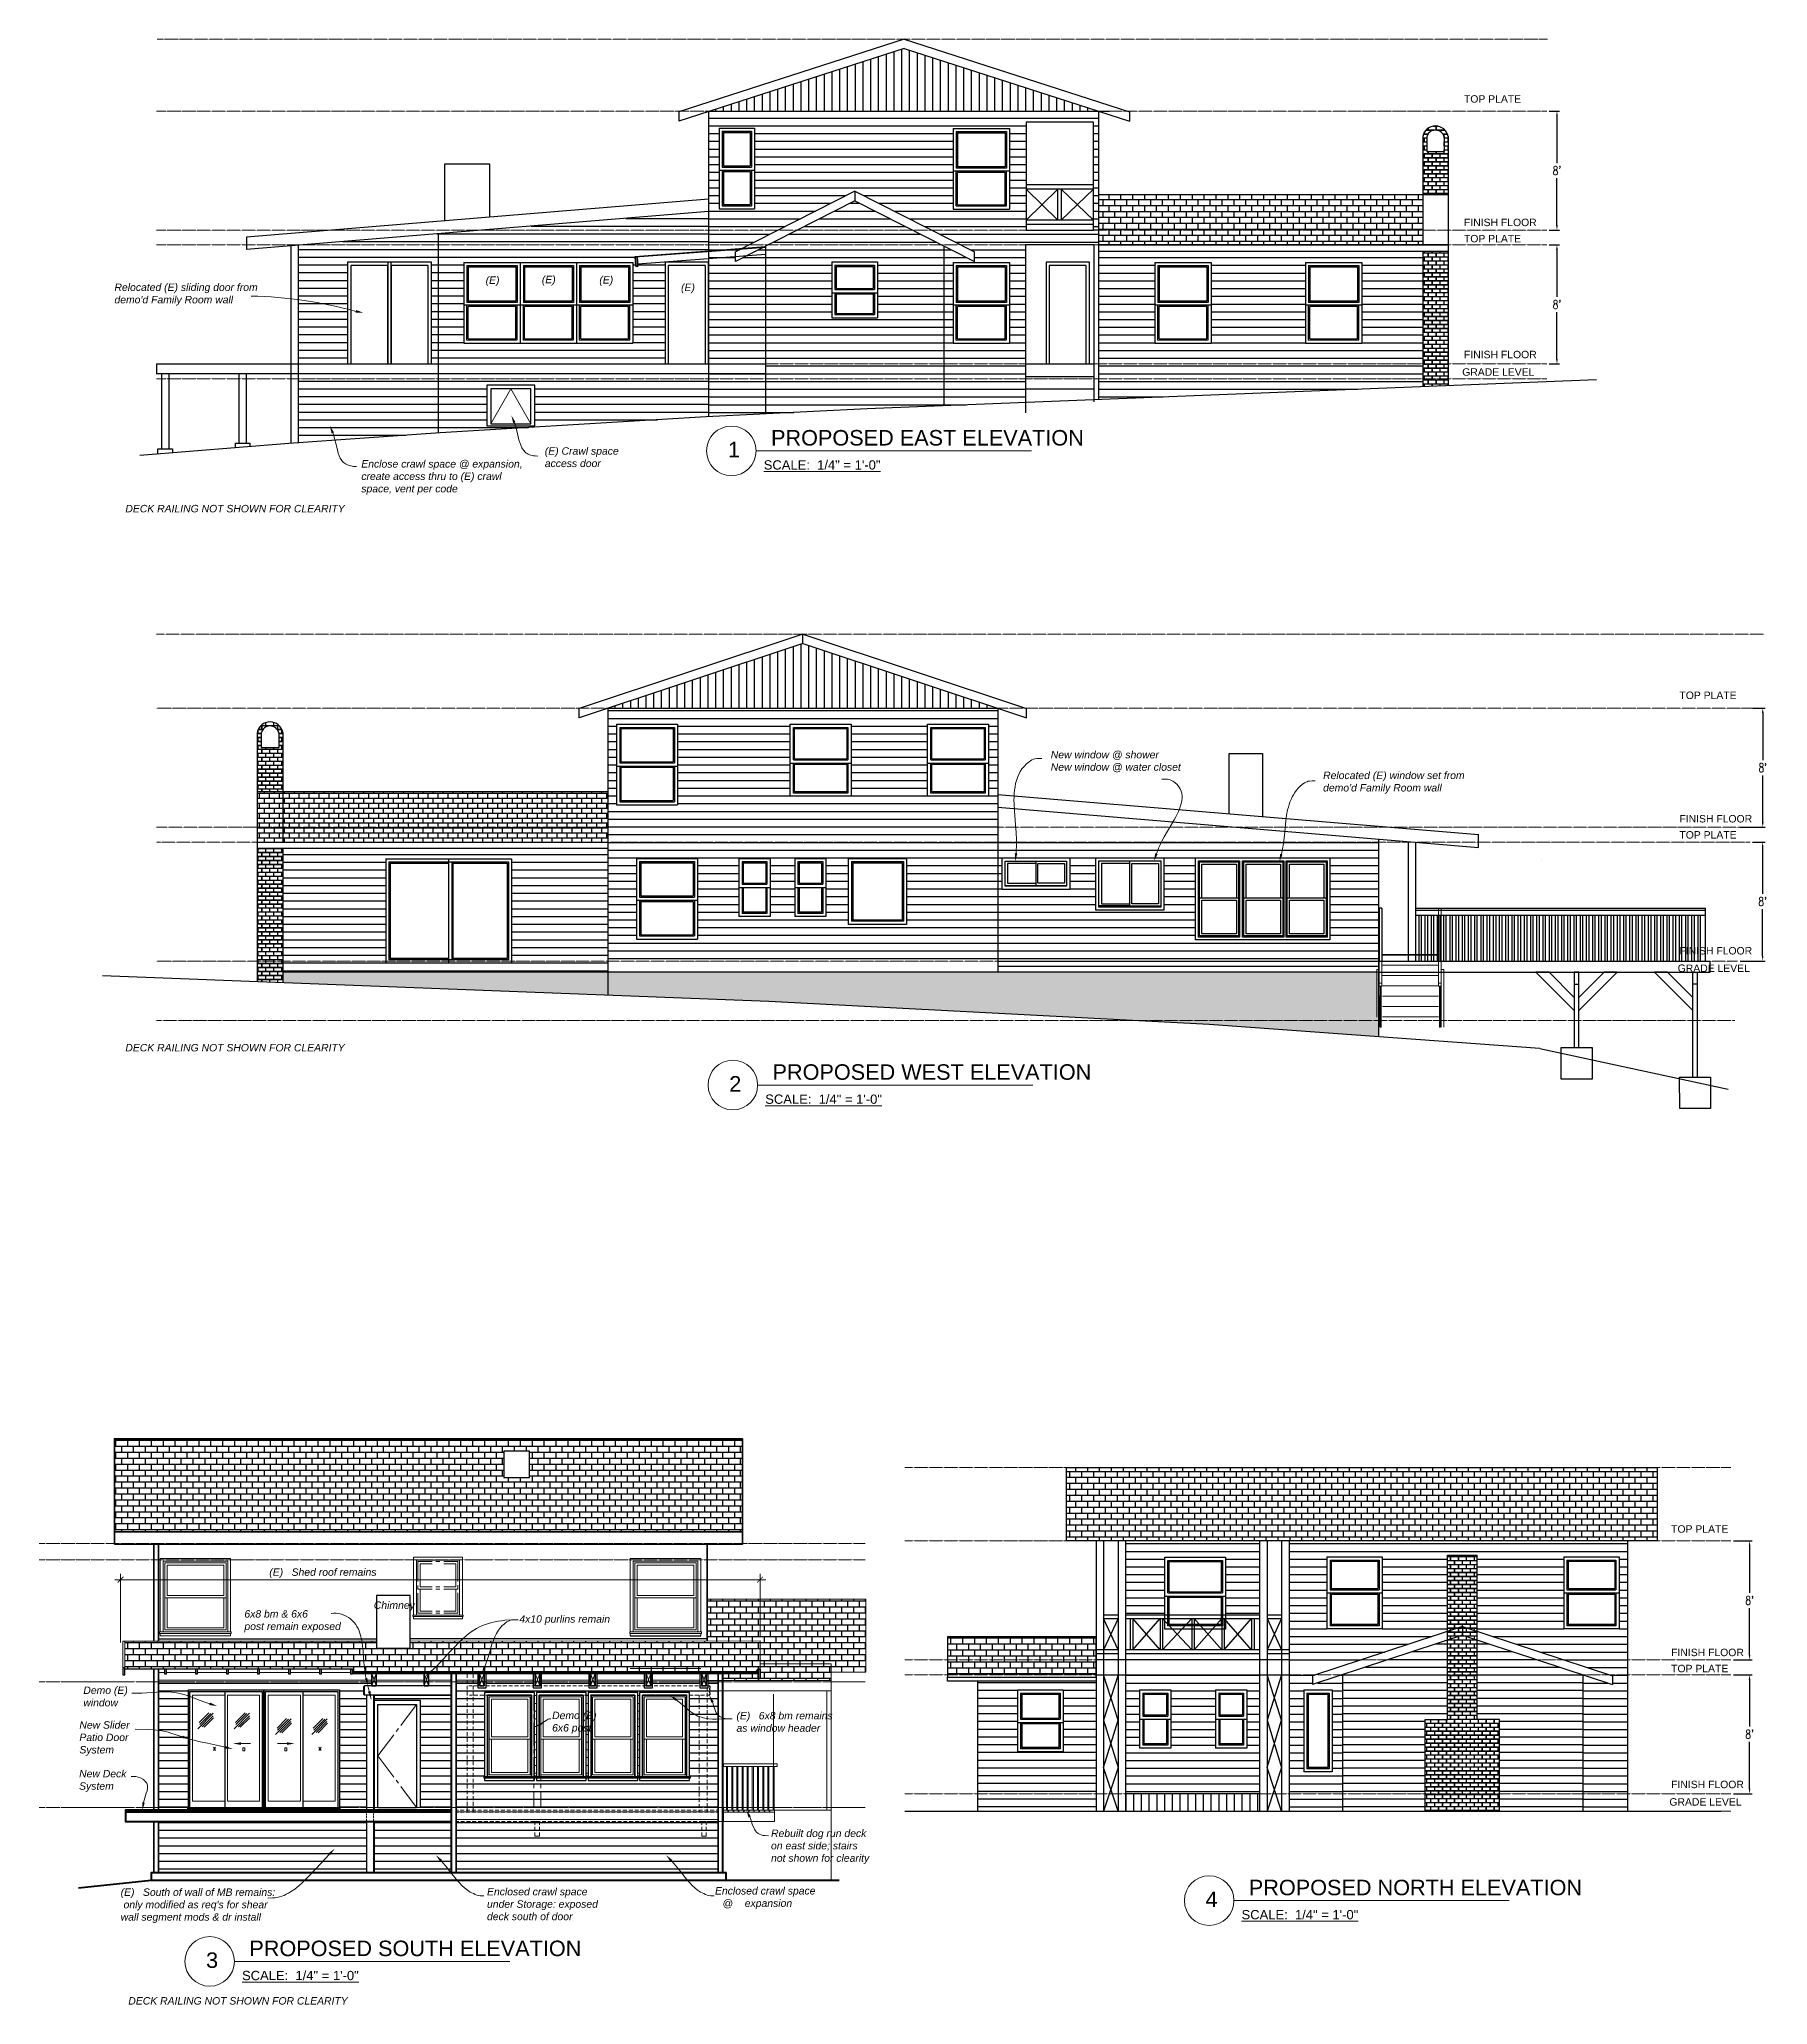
# Model space of a CAD drawing. Header units: inches. Extents: x 1543 to 43489, y -26 to 5775.
# Drawn here: x 4577 to 5972, y 2454 to 4039 of the extents above; entities that cross this region are included whole.
import ezdxf

# ---------------------------------------------------------------- set-up
doc = ezdxf.new("R2010")
doc.units = ezdxf.units.IN
doc.header["$LTSCALE"] = 0.5
doc.header["$MEASUREMENT"] = 0
doc.linetypes.add('Grid Line 1_2_', pattern=[0.875, 0.5, -0.125, 0.125, -0.125])
doc.layers.get('Defpoints').update_dxf_attribs({"color": 140})
doc.layers.add('A-GENM', color=13, linetype='Continuous', lineweight=9)
doc.layers.add('S-Text', color=3, linetype='Continuous', lineweight=0)
for name, color, linetype in [('PDF_0', 7, 'Continuous'), ('PDF_A-COLS', 7, 'Continuous'), ('PDF_A-DOOR', 7, 'Continuous'), ('PDF_A-FLOR', 7, 'Continuous'), ('PDF_A-FLOR-HRAL', 7, 'Continuous'), ('PDF_A-FLOR-LEVL', 7, 'Continuous'), ('PDF_A-Window', 7, 'Continuous'), ('PDF_A-Window-exs', 7, 'Continuous'), ('PDF_C-TOPO', 7, 'Continuous'), ('PDF_centerlines', 7, 'Continuous'), ('PDF_Demo-section', 7, 'Continuous'), ('PDF_Dim48', 7, 'Continuous'), ('PDF_Hatch-siding', 7, 'Continuous'), ('PDF_Hidden1', 7, 'Continuous'), ('PDF_I-WALL', 7, 'Continuous'), ('PDF_Layer1', 7, 'Continuous'), ('PDF_Layer2', 7, 'Continuous'), ('PDF_Layer3', 7, 'Continuous'), ('PDF_Layer30', 7, 'Continuous'), ('PDF_Layer4', 7, 'Continuous'), ('PDF_Layer5', 7, 'Continuous'), ('PDF_Layer6', 7, 'Continuous'), ('PDF_Layer8', 7, 'Continuous'), ('PDF_LEADER', 7, 'Continuous'), ('PDF_S-STRS', 7, 'Continuous'), ('PDF_Text-Win-Label', 7, 'Continuous'), ('Title Block', 7, 'Continuous')]:
    doc.layers.add(name, color=color, linetype=linetype)
doc.styles.add('ARIAL', font='arial.ttf')
doc.styles.add('PDF Arial Italic', font='ariali.ttf')
doc.styles.get("Standard").update_dxf_attribs({"font": 'romans.shx', "width": 0.75})
doc.dimstyles.new('STANDARD$0', dxfattribs={"dimscale": 0, "dimtxt": 3, "dimasz": 4, "dimexe": 4, "dimexo": 4, "dimgap": 1, "dimtad": 1, "dimdec": 0, "dimzin": 1, "dimdsep": 46, "dimlunit": 4, "dimtxsty": 'Standard', "dimblk1": 'OBLIQUE', "dimblk2": 'OBLIQUE', "dimsah": 1, "dimcen": 0, "dimdle": 2, "dimclrd": 8, "dimclre": 8, "dimclrt": 256, "dimadec": 5, "dimazin": 0, "dimtfac": 1, "dimtdec": 0, "dimtix": 1, "dimtmove": 2, "dimatfit": 3, "dimldrblk": 'OBLIQUE', "dimfxl": 1, "dimtolj": 1, "dimtzin": 3, "dimarcsym": 0})
pattern_1 = [(180, (-30689.28, 2244.6135), (-4e-16, -6.25), [])]
pattern_2 = [(180, (-30658.4546, 1813.673), (-4e-16, -6.25), [])]
pattern_3 = [(0, (-30658.4546, 1813.673), (0, 4.8), []), (90, (-30658.4546, 1813.673), (-4.8, 4.8), [4.8, -4.8])]
pattern_4 = [(180, (-27621.6423, 3619.555), (-4e-16, -6.25), [])]
pattern_5 = [(0, (-27621.6423, 3619.555), (0, 4.8), []), (90, (-27621.6423, 3619.555), (-4.8, 4.8), [4.8, -4.8])]
pattern_6 = [(180, (-27624.061, 3926.181), (-4e-16, -6.25), [])]

msp = doc.modelspace()

# ---------------------------------------------------------------- texts
at = {"layer": 'A-GENM', "linetype": 'Grid Line 1_2_', "char_height": 6, "width": 133.926, "attachment_point": 1, "style": 'ARIAL'}
for s, insert in [('TOP PLATE', (5726.6, 3994.3)), ('FINISH FLOOR', (5726.6, 3894.7)), ('TOP PLATE', (5726.6, 3881.6)), ('GRADE LEVEL', (5725.2, 3774)), ('FINISH FLOOR', (5726.6, 3788.1)), ('TOP PLATE', (5900.4, 3513.2)), ('FINISH FLOOR', (5900.4, 3413.6)), ('TOP PLATE', (5900.4, 3400.6)), ('FINISH FLOOR', (5900.4, 3307.1)), ('GRADE LEVEL', (5899, 3293)), ('TOP PLATE', (5893.7, 2840.6)), ('TOP PLATE', (5893.7, 2728)), ('FINISH FLOOR', (5893.7, 2741)), ('FINISH FLOOR', (5893.7, 2634.5)), ('GRADE LEVEL', (5892.3, 2620.4))]:
    msp.add_mtext(s, dxfattribs=dict(at, insert=insert))
at = {"layer": 'S-Text', "char_height": 6, "attachment_point": 1, "style": 'PDF Arial Italic'}
for s, insert, width in [("\\pxi-3,l4,t4;Relocated (E) sliding door from\\Pdemo'd Family Room wall", (4632.1, 3842.4), 294.306), ('\\pxi-3,l4,t4;(E)', (4931.5, 3848.1), 27.882), ('\\pxi-3,l4,t4;(E)', (4976.8, 3848.6), 27.882), ('\\pxi-3,l4,t4;(E)', (5023.2, 3848.3), 27.882), ('\\pxi-3,l4,t4;(E)', (5089.1, 3842.3), 27.882), ('\\pxi-3,l4,t4;(E) Crawl space\\Paccess door', (4979.2, 3710.3), 294.306), ('\\pxi-3,l4,t4;Enclose crawl space @ expansion,\\Pcreate access thru to (E) crawl\\Pspace, vent per code', (4831.2, 3699.9), 294.306), ('\\pxi-3,l4,t4;DECK RAILING NOT SHOWN FOR CLEARITY', (4640.9, 3663.8), 294.306), ('\\pxi-3,l4,t4;New window @ shower\\PNew window @ water closet', (5387.3, 3465.3), 294.306), ("\\pxi-3,l4,t4;Relocated (E) window set from\\Pdemo'd Family Room wall", (5607, 3448.6), 294.306), ('\\pxi-3,l4,t4;DECK RAILING NOT SHOWN FOR CLEARITY', (4640.9, 3228.9), 294.306), ('\\pxi-3,l4,t4;(E)^IShed roof remains', (4757, 2805.8), 294.306), ('Chimney', (4847.3, 2779.1), 294.306), ('\\pxi-3,l4,t4;6x8 bm & 6x6\\Ppost remain exposed', (4736.9, 2772.1), 294.306), ('\\pxi-3,l4,t4;4x10 purlins remain', (4958.7, 2768), 294.306), ('Demo (E)\\Pwindow', (4613, 2710.5), 294.306), ('New Slider\\PPatio Door\\PSystem', (4609.8, 2682.5), 294.306), ('Demo (E)\\P6x6 post', (4991.1, 2690.2), 294.306), ('\\pxi-3,l4,t4;(E)^I6x8 bm remains\\Pas window header', (5133.8, 2690), 294.306), ('New Deck \\PSystem', (4609.6, 2643.2), 294.306), ('Rebuilt dog run deck\\Pon east side; stairs\\Pnot shown for clearity', (5167.7, 2595.1), 294.306), ("\\pxi-3,l4,t4;(E)^ISouth of wall of MB remains:\\P only modified as req's for shear\\Pwall segment mods & dr install", (4637.1, 2547.6), 294.306), ('\\pxi-3,l4,t4;Enclosed crawl space\\Punder Storage: exposed\\Pdeck south of door', (4932.6, 2548), 294.306), ('\\pxi-3,l4,t4;Enclosed crawl space\\P\\pl5,t5;@^Iexpansion', (5116.5, 2548.7), 294.306), ('\\pxi-3,l4,t4;DECK RAILING NOT SHOWN FOR CLEARITY', (4643.3, 2459.9), 294.306)]:
    msp.add_mtext(s, dxfattribs=dict(at, insert=insert, width=width))
at = {"layer": 'S-Text', "attachment_point": 1, "style": 'ARIAL'}
for s, width, insert, char_height in [('1', 352.849, (5132.9, 3714.7), 12.5), ('PROPOSED EAST ELEVATION', 352.849, (5167.7, 3724.2), 12.5), ('\\A1;{\\LSCALE:  1/4" = 1\'-0"}', 247.262, (5161.8, 3699.8), 7.5), ('2', 352.849, (5134, 3203), 12.5), ('PROPOSED WEST ELEVATION', 352.849, (5168.9, 3212.5), 12.5), ('\\A1;{\\LSCALE:  1/4" = 1\'-0"}', 247.262, (5163, 3188.1), 7.5), ('PROPOSED NORTH ELEVATION', 352.849, (5553.1, 2554.6), 12.5), ('4', 352.849, (5518.2, 2545.1), 12.5), ('\\A1;{\\LSCALE:  1/4" = 1\'-0"}', 247.262, (5547.2, 2530.2), 7.5), ('PROPOSED SOUTH ELEVATION', 352.849, (4746.9, 2505.5), 12.5), ('3', 352.849, (4712, 2496), 12.5), ('\\A1;{\\LSCALE:  1/4" = 1\'-0"}', 247.262, (4741, 2481.1), 7.5)]:
    msp.add_mtext_dynamic_manual_height_columns(s, width=width, gutter_width=5, heights=[0], dxfattribs=dict(at, insert=insert, char_height=char_height))

# ---------------------------------------------------------------- blocks, each defined once
blk = doc.blocks.new('*D274')
at = {"layer": 'Defpoints', "color": 0, "transparency": 16777216}
for p in [(5793.4, 3873.5), (5801.6, 3873.5), (5793.4, 3777.5)]:
    blk.add_point(p, dxfattribs=at)
at = {"layer": 'Title Block', "color": 3, "lineweight": -2, "transparency": 16777216}
for p, q in [((5795.4, 3873.5), (5803.6, 3873.5)), ((5801.6, 3869.5), (5801.6, 3831.6)), ((5801.6, 3781.5), (5801.6, 3819.3)), ((5795.4, 3777.5), (5803.6, 3777.5))]:
    blk.add_line(p, q, dxfattribs=at)
at = {"layer": 'Title Block', "color": 3, "transparency": 16777216}
for points in [[(5800.9, 3869.5), (5802.3, 3869.5), (5801.6, 3873.5)], [(5800.9, 3781.5), (5802.3, 3781.5), (5801.6, 3777.5)]]:
    blk.add_solid(points, dxfattribs=at)
at = {"layer": 'Title Block', "color": 3, "transparency": 16777216, "insert": (5801.6, 3825.5), "char_height": 7, "attachment_point": 5}
blk.add_mtext("\\A1;8'", dxfattribs=at)
blk = doc.blocks.new('*D275')
at = {"layer": 'Defpoints', "color": 0, "transparency": 16777216}
for p in [(5793.4, 3981.5), (5801.6, 3981.5), (5793.4, 3885.5)]:
    blk.add_point(p, dxfattribs=at)
at = {"layer": 'Title Block', "color": 3, "lineweight": -2, "transparency": 16777216}
for p, q in [((5795.4, 3981.5), (5803.6, 3981.5)), ((5801.6, 3977.5), (5801.6, 3939.6)), ((5801.6, 3889.5), (5801.6, 3927.3)), ((5795.4, 3885.5), (5803.6, 3885.5))]:
    blk.add_line(p, q, dxfattribs=at)
at = {"layer": 'Title Block', "color": 3, "transparency": 16777216}
for points in [[(5800.9, 3977.5), (5802.3, 3977.5), (5801.6, 3981.5)], [(5800.9, 3889.5), (5802.3, 3889.5), (5801.6, 3885.5)]]:
    blk.add_solid(points, dxfattribs=at)
at = {"layer": 'Title Block', "color": 3, "transparency": 16777216, "insert": (5801.6, 3933.5), "char_height": 7, "attachment_point": 5}
blk.add_mtext("\\A1;8'", dxfattribs=at)
blk = doc.blocks.new('*D276')
at = {"layer": 'Defpoints', "color": 0, "transparency": 16777216}
for p in [(5957.4, 3391.8), (5967.5, 3391.8), (5947.3, 3295.8)]:
    blk.add_point(p, dxfattribs=at)
at = {"layer": 'Title Block', "color": 3, "lineweight": -2, "transparency": 16777216}
for p, q in [((5959.4, 3391.8), (5969.5, 3391.8)), ((5967.5, 3387.8), (5967.5, 3349.9)), ((5967.5, 3299.8), (5967.5, 3337.6)), ((5949.3, 3295.8), (5969.5, 3295.8))]:
    blk.add_line(p, q, dxfattribs=at)
at = {"layer": 'Title Block', "color": 3, "transparency": 16777216}
for points in [[(5966.9, 3387.8), (5968.2, 3387.8), (5967.5, 3391.8)], [(5966.9, 3299.8), (5968.2, 3299.8), (5967.5, 3295.8)]]:
    blk.add_solid(points, dxfattribs=at)
at = {"layer": 'Title Block', "color": 3, "transparency": 16777216, "insert": (5967.5, 3343.8), "char_height": 7, "attachment_point": 5}
blk.add_mtext("\\A1;8'", dxfattribs=at)
blk = doc.blocks.new('*D277')
at = {"layer": 'Defpoints', "color": 0, "transparency": 16777216}
for p in [(5957.5, 3499.8), (5967.6, 3499.8), (5947.4, 3403.8)]:
    blk.add_point(p, dxfattribs=at)
at = {"layer": 'Title Block', "color": 3, "lineweight": -2, "transparency": 16777216}
for p, q in [((5959.5, 3499.8), (5969.6, 3499.8)), ((5967.6, 3495.8), (5967.6, 3457.9)), ((5967.6, 3407.8), (5967.6, 3445.6)), ((5949.4, 3403.8), (5969.6, 3403.8))]:
    blk.add_line(p, q, dxfattribs=at)
at = {"layer": 'Title Block', "color": 3, "transparency": 16777216}
for points in [[(5966.9, 3495.8), (5968.3, 3495.8), (5967.6, 3499.8)], [(5966.9, 3407.8), (5968.3, 3407.8), (5967.6, 3403.8)]]:
    blk.add_solid(points, dxfattribs=at)
at = {"layer": 'Title Block', "color": 3, "transparency": 16777216, "insert": (5967.6, 3451.8), "char_height": 7, "attachment_point": 5}
blk.add_mtext("\\A1;8'", dxfattribs=at)
blk = doc.blocks.new('*D278')
at = {"layer": 'Defpoints', "color": 0, "transparency": 16777216}
for p in [(5941.9, 2720), (5957, 2720), (5941.9, 2624)]:
    blk.add_point(p, dxfattribs=at)
at = {"layer": 'Title Block', "color": 3, "lineweight": -2, "transparency": 16777216}
for p, q in [((5943.9, 2720), (5959, 2720)), ((5957, 2716), (5957, 2678.2)), ((5957, 2628), (5957, 2665.8)), ((5943.9, 2624), (5959, 2624))]:
    blk.add_line(p, q, dxfattribs=at)
at = {"layer": 'Title Block', "color": 3, "transparency": 16777216}
for points in [[(5956.3, 2716), (5957.6, 2716), (5957, 2720)], [(5956.3, 2628), (5957.6, 2628), (5957, 2624)]]:
    blk.add_solid(points, dxfattribs=at)
at = {"layer": 'Title Block', "color": 3, "transparency": 16777216, "insert": (5957, 2672), "char_height": 7, "attachment_point": 5}
blk.add_mtext("\\A1;8'", dxfattribs=at)
blk = doc.blocks.new('*D279')
at = {"layer": 'Defpoints', "color": 0, "transparency": 16777216}
for p in [(5941.9, 2828), (5957, 2828), (5941.9, 2732)]:
    blk.add_point(p, dxfattribs=at)
at = {"layer": 'Title Block', "color": 3, "lineweight": -2, "transparency": 16777216}
for p, q in [((5943.9, 2828), (5959, 2828)), ((5957, 2824), (5957, 2786.2)), ((5957, 2736), (5957, 2773.8)), ((5943.9, 2732), (5959, 2732))]:
    blk.add_line(p, q, dxfattribs=at)
at = {"layer": 'Title Block', "color": 3, "transparency": 16777216}
for points in [[(5956.3, 2824), (5957.6, 2824), (5957, 2828)], [(5956.3, 2736), (5957.6, 2736), (5957, 2732)]]:
    blk.add_solid(points, dxfattribs=at)
at = {"layer": 'Title Block', "color": 3, "transparency": 16777216, "insert": (5957, 2780), "char_height": 7, "attachment_point": 5}
blk.add_mtext("\\A1;8'", dxfattribs=at)

# ---------------------------------------------------------------- dimensions: what is measured, and where the dimension line sits
at = {"layer": 'Title Block'}
for base, p1, p2, picture, middle in [((5801.6, 3981.5), (5793.4, 3885.5), (5793.4, 3981.5), '*D275', (5801.6, 3933.5)), ((5801.6, 3873.5), (5793.4, 3777.5), (5793.4, 3873.5), '*D274', (5801.6, 3825.5)), ((5967.6, 3499.8), (5947.4, 3403.8), (5957.5, 3499.8), '*D277', (5967.6, 3451.8)), ((5967.5, 3391.8), (5947.3, 3295.8), (5957.4, 3391.8), '*D276', (5967.5, 3343.8)), ((5957, 2828), (5941.9, 2732), (5941.9, 2828), '*D279', (5957, 2780)), ((5957, 2720), (5941.9, 2624), (5941.9, 2720), '*D278', (5957, 2672))]:
    dim = msp.add_linear_dim(base=base, p1=p1, p2=p2, angle=90, dimstyle='STANDARD$0', override={"dimscale": 1, "dimtxt": 7, "dimexe": 2, "dimexo": 2, "dimgap": 2, "dimtad": 0, "dimtih": 1, "dimtoh": 1, "dimzin": 0, "dimsah": 0, "dimcen": 0.09, "dimdle": 0, "dimclrd": 3, "dimclre": 3, "dimclrt": 3}, dxfattribs=at)
    dim.commit()
    dim.dimension.update_dxf_attribs({"geometry": picture, "text_midpoint": middle})

# ---------------------------------------------------------------- hatches: boundary and pattern name
h = msp.add_hatch()
h.set_pattern_fill('ANSI31', scale=50, angle=45)
h.set_pattern_definition([(90, (-30689.28, 2244.6135), (-6.25, 0), [])])
h.paths.add_polyline_path([(5431.9, 3981.5), (5275, 4032.1), (5118.1, 3981.5)])
h = msp.add_hatch()
h.set_pattern_fill('ANSI31', scale=50, angle=135)
h.set_pattern_definition(pattern_1)
h.paths.add_polyline_path([(5118.1, 3981.5), (5117.3, 3981.2), (5117.3, 3885.5), (5173.4, 3885.5), (5235.3, 3916.9), (5297.3, 3885.5), (5373.4, 3885.5), (5373.4, 3972.5), (5427.9, 3972.5), (5427.9, 3885.5), (5431.9, 3885.5), (5431.9, 3981.5)])
h.paths.add_polyline_path([(5314.6, 3967.5), (5360.1, 3967.5), (5360.1, 3902.5), (5314.6, 3902.5)], flags=16)
h.paths.add_polyline_path([(5317.1, 3965), (5357.6, 3965), (5357.6, 3935.4), (5317.1, 3935.4)], flags=0)
h.paths.add_polyline_path([(5318.1, 3964), (5356.6, 3964), (5356.6, 3936.4), (5318.1, 3936.4)], flags=0)
h.paths.add_polyline_path([(5357.6, 3933), (5357.6, 3905.1), (5317.1, 3905), (5317.1, 3933)], flags=0)
h.paths.add_polyline_path([(5318.1, 3932), (5356.6, 3932), (5356.6, 3906), (5318.1, 3906)], flags=0)
h.paths.add_polyline_path([(5154.4, 3902.7), (5125.9, 3902.7), (5125.9, 3967.7), (5154.4, 3967.7)], flags=16)
h.paths.add_polyline_path([(5151.9, 3936.3), (5128.4, 3936.3), (5128.4, 3965.2), (5151.9, 3965.2)], flags=0)
h.paths.add_polyline_path([(5151.9, 3933.8), (5151.9, 3905.2), (5128.4, 3905.2), (5128.4, 3933.8)], flags=0)
h.paths.add_polyline_path([(5150.9, 3937.3), (5129.4, 3937.3), (5129.4, 3964.2), (5150.9, 3964.2)], flags=0)
h.paths.add_polyline_path([(5150.9, 3932.8), (5150.9, 3906.2), (5129.4, 3906.2), (5129.4, 3932.8)], flags=0)
h.paths.add_polyline_path([(5139, 3860.2), (5139, 3868), (5149.7, 3873.5), (5117.3, 3873.5), (5117.3, 3820.3), (5163.2, 3820.3), (5163.2, 3872.5)])
h.paths.add_polyline_path([(5117.3, 3885.5), (5117.3, 3873.5), (5149.7, 3873.5), (5173.4, 3885.5)])
h.paths.add_polyline_path([(5431.9, 3873.5), (5431.9, 3885.5), (5427.9, 3885.5), (5373.4, 3885.5), (5297.3, 3885.5), (5320.9, 3873.5)])
h.paths.add_polyline_path([(5320.9, 3873.5), (5331.7, 3868), (5331.7, 3860.2), (5307, 3872.7), (5307, 3777.5), (5373, 3777.5), (5373, 3873.5)])
h.paths.add_polyline_path([(5360.1, 3859.3), (5360.1, 3794.3), (5314.6, 3794.3), (5314.6, 3859.3)], flags=16)
h.paths.add_polyline_path([(5357.6, 3856.8), (5357.6, 3827.2), (5317.1, 3827.2), (5317.1, 3856.8)], flags=0)
h.paths.add_polyline_path([(5356.6, 3855.8), (5356.6, 3828.2), (5318.1, 3828.2), (5318.1, 3855.8)], flags=0)
h.paths.add_polyline_path([(5357.6, 3824.8), (5357.6, 3796.9), (5317.1, 3796.8), (5317.1, 3824.8)], flags=0)
h.paths.add_polyline_path([(5356.6, 3823.8), (5356.6, 3797.9), (5318.1, 3797.8), (5318.1, 3823.8)], flags=0)
h.paths.add_polyline_path([(5307, 3765.5), (5307, 3743.9), (5373, 3746.5), (5373, 3765.5)])
h.paths.add_polyline_path([(5307, 3777.5), (5307, 3765.5), (5373, 3765.5), (5373, 3777.5)])
h.paths.add_polyline_path([(5117.3, 3765.5), (5117.3, 3734.9), (5163.2, 3737.2), (5163.2, 3765.5)])
h.paths.add_polyline_path([(5117.3, 3773.5), (5117.3, 3765.5), (5163.2, 3765.5), (5163.2, 3773.5)])
h = msp.add_hatch()
h.set_pattern_fill('AR-B816C', color=247, scale=0.4)
h.set_pattern_definition([(0, (-30689.28, 2244.6135), (3.2, 3.2), [6.25, -0.15]), (0, (-30692.48, 2244.7635), (3.2, 3.2), [6.25, -0.15]), (90, (-30689.28, 2244.6135), (-3.2, 3.2), [-3.35, 3.05]), (90, (-30689.43, 2244.6135), (-3.2, 3.2), [-3.35, 3.05])])
h.paths.add_polyline_path([(5713.9, 3961, 0.83325), (5693.4, 3961), (5693.4, 3914.2), (5713.9, 3914.2)])
h.paths.add_polyline_path([(5710.6, 3948.8), (5696.6, 3948.8), (5696.6, 3960.7, -0.802161), (5710.6, 3960.7)], flags=16)
h.paths.add_polyline_path([(5713.9, 3868.5), (5693.4, 3868.5), (5693.4, 3777.5), (5713.9, 3777.5)])
h.paths.add_polyline_path([(5693.4, 3777.5), (5693.4, 3765.5), (5713.9, 3765.5), (5713.9, 3777.5)])
h.paths.add_polyline_path([(5713.9, 3760), (5713.9, 3765.5), (5693.4, 3765.5), (5693.4, 3759.2)])
h = msp.add_hatch()
h.set_pattern_fill('ANSI31', scale=50, angle=135)
h.set_pattern_definition(pattern_1)
h.paths.add_polyline_path([(5235.3, 3909.1), (5188.8, 3885.5), (5281.8, 3885.5)])
h.paths.add_polyline_path([(5281.8, 3885.5), (5188.8, 3885.5), (5165.2, 3873.5), (5305.5, 3873.5)])
h.paths.add_polyline_path([(5307, 3872.7), (5305.5, 3873.5), (5165.2, 3873.5), (5139, 3860.2), (5139, 3868), (5149.7, 3873.5), (5117.3, 3873.5), (5117.3, 3777.5), (5163.2, 3777.5), (5163.2, 3773.5), (5117.3, 3773.5), (5117.3, 3765.5), (5307, 3765.5)])
h.paths.add_polyline_path([(5253.6, 3859.8), (5253.6, 3814.7), (5216.6, 3814.7), (5216.6, 3859.8)], flags=16)
h.paths.add_polyline_path([(5251.1, 3857.2), (5251.1, 3837.5), (5219.1, 3837.5), (5219.1, 3857.2)], flags=0)
h.paths.add_polyline_path([(5250.1, 3856.2), (5250.1, 3838.5), (5220.1, 3838.5), (5220.1, 3856.2)], flags=0)
h.paths.add_polyline_path([(5251.1, 3835), (5251.1, 3817.3), (5219.1, 3817.3), (5219.1, 3835)], flags=0)
h.paths.add_polyline_path([(5250.1, 3834), (5250.1, 3818.3), (5220.1, 3818.3), (5220.1, 3834)], flags=0)
h.paths.add_polyline_path([(5307, 3765.5), (5163.2, 3765.5), (5163.2, 3737.2), (5245.1, 3741.4), (5307, 3743.9)])
h = msp.add_hatch()
h.set_pattern_fill('AR-B816', color=15, scale=0.6)
h.set_pattern_definition([(0, (-30689.28, 2244.6135), (0, 4.8), []), (90, (-30689.28, 2244.6135), (-4.8, 4.8), [4.8, -4.8])])
h.paths.add_polyline_path([(5693.4, 3885.5), (5693.4, 3914.2), (5431.9, 3914.2), (5431.9, 3885.5)])
h.paths.add_polyline_path([(5431.9, 3885.5), (5431.9, 3873.5), (5693.4, 3873.5), (5693.4, 3885.5)])
h = msp.add_hatch()
h.set_pattern_fill('ANSI31', scale=50, angle=135)
h.set_pattern_definition(pattern_6)
h.paths.add_polyline_path([(5058.2, 3864.3), (5117.3, 3868.8), (5117.3, 3873.5), (4899.1, 3873.5), (4899.1, 3777.5), (5082.3, 3777.5), (5082.3, 3859.5), (5117.3, 3859.5), (5117.3, 3862.6), (5060.2, 3858.3), (5060.3, 3856.4), (5058.7, 3856.3), (5058.2, 3863.8), (5058.2, 3863.8), (5058.2, 3863.8)])
h.paths.add_polyline_path([(4919.9, 3859.3), (4965.3, 3859.3), (5010.8, 3859.3), (5056.3, 3859.3), (5056.3, 3794.3), (5010.8, 3794.3), (4965.3, 3794.3), (4919.9, 3794.3)], flags=16)
h.paths.add_polyline_path([(4922.4, 3856.8), (4962.8, 3856.8), (4962.8, 3827.2), (4922.4, 3827.2)], flags=0)
h.paths.add_polyline_path([(4923.4, 3855.8), (4961.8, 3855.8), (4961.8, 3828.2), (4923.4, 3828.2)], flags=0)
h.paths.add_polyline_path([(4965.3, 3824.8), (5010.8, 3824.8), (5053.8, 3824.8), (5053.8, 3796.9), (5013.3, 3796.8), (5013.3, 3824.8), (5010.8, 3824.8), (5008.3, 3824.8), (5008.3, 3796.9), (4967.9, 3796.8), (4967.9, 3824.8), (4965.3, 3824.8), (4962.8, 3824.8), (4962.8, 3796.9), (4922.4, 3796.8), (4922.4, 3824.8)], flags=0)
h.paths.add_polyline_path([(4923.4, 3823.8), (4961.8, 3823.8), (4961.8, 3797.9), (4923.4, 3797.8)], flags=0)
h.paths.add_polyline_path([(4967.9, 3856.8), (5008.3, 3856.8), (5008.3, 3827.2), (4967.9, 3827.2)], flags=0)
h.paths.add_polyline_path([(4968.8, 3855.8), (5007.3, 3855.8), (5007.3, 3828.2), (4968.8, 3828.2)], flags=0)
h.paths.add_polyline_path([(4968.8, 3823.8), (5007.3, 3823.8), (5007.3, 3797.9), (4968.8, 3797.8)], flags=0)
h.paths.add_polyline_path([(5013.3, 3856.8), (5053.8, 3856.8), (5053.8, 3827.2), (5013.3, 3827.2)], flags=0)
h.paths.add_polyline_path([(5014.3, 3855.8), (5052.8, 3855.8), (5052.8, 3828.2), (5014.3, 3828.2)], flags=0)
h.paths.add_polyline_path([(5014.3, 3823.8), (5052.8, 3823.8), (5052.8, 3797.9), (5014.3, 3797.8)], flags=0)
h.paths.add_polyline_path([(5117.3, 3885.5), (4935.4, 3885.5), (4899.1, 3882.5), (4899.1, 3873.5), (5117.3, 3873.5)])
h.paths.add_polyline_path([(5117.3, 3900.4), (4935.4, 3885.5), (5117.3, 3885.5)])
h.paths.add_polyline_path([(5027, 3839), (5041.1, 3839), (5041.1, 3851.3), (5027, 3851.3)], flags=8)
h.paths.add_polyline_path([(4980.6, 3839.2), (4994.8, 3839.2), (4994.8, 3851.6), (4980.6, 3851.6)], flags=8)
h.paths.add_polyline_path([(4935.3, 3838.7), (4949.5, 3838.7), (4949.5, 3851.1), (4935.3, 3851.1)], flags=8)
h = msp.add_hatch()
h.set_pattern_fill('ANSI31', scale=50, angle=135)
h.set_pattern_definition(pattern_6)
h.paths.add_polyline_path([(4899.1, 3882.5), (4789.1, 3873.5), (4899.1, 3873.5)])
h.paths.add_polyline_path([(4899.1, 3765.5), (4786.4, 3765.5), (4786.4, 3713.7), (4899.1, 3721.8)])
h.paths.add_polyline_path([(4938.5, 3760.5), (4977.1, 3760.5), (4977.1, 3727.7), (4961.6, 3727.7), (4962.2, 3725.6), (5115.4, 3734.8), (5117.3, 3734.9), (5117.3, 3765.5), (4899.1, 3765.5), (4899.1, 3721.8), (4900.7, 3721.9), (4962.2, 3725.6), (4962.1, 3725.8), (4961.6, 3727.7), (4938.5, 3727.7)])
h = msp.add_hatch()
h.set_pattern_fill('ANSI31', scale=50, angle=135)
h.set_pattern_definition(pattern_6)
h.paths.add_polyline_path([(4826.2, 3859.5), (4861.2, 3859.5), (4893.7, 3859.5), (4893.7, 3777.5), (4899.1, 3777.5), (4899.1, 3873.5), (4789.1, 3873.5), (4786.4, 3873.3), (4786.4, 3829.3, -0.028476), (4826.2, 3821.7)])
h = msp.add_hatch()
h.set_pattern_fill('ANSI31', scale=50, angle=135)
h.set_pattern_definition(pattern_1)
h.paths.add_polyline_path([(5693.4, 3777.5), (5693.4, 3868.5), (5431.9, 3868.5), (5431.9, 3777.5)])
h.paths.add_polyline_path([(5598.8, 3859.3), (5644.3, 3859.3), (5644.3, 3794.3), (5598.8, 3794.3)], flags=16)
h.paths.add_polyline_path([(5641.8, 3824.8), (5641.8, 3796.9), (5601.3, 3796.8), (5601.3, 3824.8)], flags=0)
h.paths.add_polyline_path([(5602.3, 3823.8), (5640.8, 3823.8), (5640.8, 3797.9), (5602.3, 3797.8)], flags=0)
h.paths.add_polyline_path([(5601.3, 3827.2), (5601.3, 3856.8), (5641.8, 3856.8), (5641.8, 3827.2)], flags=0)
h.paths.add_polyline_path([(5602.3, 3828.2), (5602.3, 3855.8), (5640.8, 3855.8), (5640.8, 3828.2)], flags=0)
h.paths.add_polyline_path([(5522.7, 3794.3), (5477.2, 3794.3), (5477.2, 3859.3), (5522.7, 3859.3)], flags=16)
h.paths.add_polyline_path([(5520.2, 3824.8), (5520.2, 3796.9), (5479.7, 3796.8), (5479.7, 3824.8)], flags=0)
h.paths.add_polyline_path([(5519.2, 3797.9), (5480.7, 3797.8), (5480.7, 3823.8), (5519.2, 3823.8)], flags=0)
h.paths.add_polyline_path([(5520.2, 3827.2), (5479.7, 3827.2), (5479.7, 3856.8), (5520.2, 3856.8)], flags=0)
h.paths.add_polyline_path([(5519.2, 3828.2), (5480.7, 3828.2), (5480.7, 3855.8), (5519.2, 3855.8)], flags=0)
h.paths.add_polyline_path([(5431.9, 3777.5), (5431.9, 3765.5), (5693.4, 3765.5), (5693.4, 3777.5)])
h.paths.add_polyline_path([(5431.9, 3765.5), (5431.9, 3748.8), (5693.4, 3759.2), (5693.4, 3765.5)])
h = msp.add_hatch()
h.set_pattern_fill('ANSI31', scale=50, angle=135)
h.set_pattern_definition(pattern_6)
h.paths.add_polyline_path([(4826.2, 3821.7, 0.028476), (4786.4, 3829.3), (4786.4, 3777.5), (4826.2, 3777.5)])
h = msp.add_hatch()
h.set_pattern_fill('ANSI31', scale=50, angle=45)
h.set_pattern_definition([(90, (-30689.28, 2112.993), (-6.25, 0), [])])
h.paths.add_polyline_path([(5350.6, 3499.8), (5193.3, 3552), (5036.1, 3499.8)])
h = msp.add_hatch()
h.set_pattern_fill('AR-B816C', color=247, scale=0.4)
h.set_pattern_definition([(0, (-30689.28, 2112.993), (3.2, 3.2), [6.25, -0.15]), (0, (-30692.48, 2113.143), (3.2, 3.2), [6.25, -0.15]), (90, (-30689.28, 2112.993), (-3.2, 3.2), [-3.35, 3.05]), (90, (-30689.43, 2112.993), (-3.2, 3.2), [-3.35, 3.05])])
edge = h.paths.add_edge_path()
edge.add_arc((4763.6, 3478.3), 10.4, 10.3945, 169.6055)
edge.add_line((4753.3, 3480.2), (4753.3, 3432.4))
edge.add_line((4753.3, 3432.4), (4773.8, 3432.4))
edge.add_line((4773.8, 3432.4), (4773.8, 3480.2))
edge = h.paths.add_edge_path(flags=16)
edge.add_line((4756.5, 3468), (4756.5, 3479.9))
edge.add_arc((4763.6, 3478.3), 7.19, 12.5296, 167.4704, ccw=False)
edge.add_line((4770.6, 3479.9), (4770.6, 3468))
edge.add_line((4770.6, 3468), (4756.5, 3468))
h.paths.add_polyline_path([(4773.8, 3386.8), (4753.3, 3386.8), (4753.3, 3295.8), (4773.8, 3295.8)])
h.paths.add_polyline_path([(4773.8, 3295.8), (4753.3, 3295.8), (4753.3, 3279.1), (4773.8, 3278.3), (4773.8, 3283), (4773.8, 3286.9)])
h = msp.add_hatch()
h.set_pattern_fill('ANSI31', scale=50, angle=135)
h.set_pattern_definition([(180, (-27624.061, 3866.5314), (-4e-16, -6.25), [])])
h.paths.add_polyline_path([(5350.6, 3499.8), (5036.1, 3499.8), (5036.1, 3403.8), (5350.6, 3403.8)])
h.paths.add_polyline_path([(5183.2, 3486.8), (5232.2, 3486.8), (5232.2, 3428.8), (5183.2, 3428.8)], flags=16)
h.paths.add_polyline_path([(5229.6, 3455.5), (5229.6, 3431.3), (5185.7, 3431.3), (5185.7, 3455.5)], flags=0)
h.paths.add_polyline_path([(5186.7, 3454.5), (5228.7, 3454.5), (5228.7, 3432.3), (5186.7, 3432.3)], flags=0)
h.paths.add_polyline_path([(5185.7, 3458), (5185.7, 3484.3), (5229.6, 3484.3), (5229.6, 3458)], flags=0)
h.paths.add_polyline_path([(5186.7, 3459), (5186.7, 3483.3), (5228.7, 3483.3), (5228.7, 3459)], flags=0)
h.paths.add_polyline_path([(5092.3, 3421.8), (5043.1, 3421.8), (5043.1, 3486.8), (5092.3, 3486.8)], flags=16)
h.paths.add_polyline_path([(5089.8, 3453.1), (5089.8, 3424.3), (5045.6, 3424.3), (5045.6, 3453.1)], flags=0)
h.paths.add_polyline_path([(5089.8, 3455.7), (5045.6, 3455.7), (5045.6, 3484.3), (5089.8, 3484.3)], flags=0)
h.paths.add_polyline_path([(5088.8, 3425.3), (5046.6, 3425.3), (5046.6, 3452.1), (5088.8, 3452.1)], flags=0)
h.paths.add_polyline_path([(5088.8, 3456.6), (5046.6, 3456.6), (5046.6, 3483.3), (5088.8, 3483.3)], flags=0)
h.paths.add_polyline_path([(5294, 3486.8), (5343, 3486.8), (5343, 3428.8), (5294, 3428.8)], flags=16)
h.paths.add_polyline_path([(5340.5, 3455.5), (5340.5, 3431.3), (5296.5, 3431.3), (5296.5, 3455.5)], flags=0)
h.paths.add_polyline_path([(5296.5, 3458), (5296.5, 3484.3), (5340.5, 3484.3), (5340.5, 3458)], flags=0)
h.paths.add_polyline_path([(5297.5, 3454.5), (5339.5, 3454.5), (5339.5, 3432.3), (5297.5, 3432.3)], flags=0)
h.paths.add_polyline_path([(5297.5, 3459), (5297.5, 3483.3), (5339.5, 3483.3), (5339.5, 3459)], flags=0)
h.paths.add_polyline_path([(5350.6, 3391.8), (5036.1, 3391.8), (5036.1, 3295.8), (5350.6, 3295.8)])
h.paths.add_polyline_path([(5108.4, 3313.5), (5059.1, 3313.5), (5059.1, 3378.5), (5108.4, 3378.5)], flags=16)
h.paths.add_polyline_path([(5105.9, 3347.3), (5061.6, 3347.3), (5061.6, 3376), (5105.9, 3376)], flags=0)
h.paths.add_polyline_path([(5104.9, 3375), (5104.9, 3348.3), (5062.6, 3348.3), (5062.6, 3375)], flags=0)
h.paths.add_polyline_path([(5141.8, 3378.6), (5166.9, 3378.6), (5166.9, 3331.7), (5141.8, 3331.7)], flags=16)
h.paths.add_polyline_path([(5144.3, 3376.1), (5164.4, 3376.1), (5164.4, 3357.7), (5144.3, 3357.7)], flags=0)
h.paths.add_polyline_path([(5145.3, 3375.1), (5163.4, 3375.1), (5163.4, 3358.7), (5145.3, 3358.7)], flags=0)
h.paths.add_polyline_path([(5164.4, 3355.2), (5164.4, 3334.2), (5144.3, 3334.2), (5144.3, 3355.2)], flags=0)
h.paths.add_polyline_path([(5105.9, 3344.8), (5105.9, 3316), (5061.6, 3316), (5061.6, 3344.8)], flags=0)
h.paths.add_polyline_path([(5104.9, 3343.8), (5104.9, 3317), (5062.6, 3317), (5062.6, 3343.8)], flags=0)
h.paths.add_polyline_path([(5186.9, 3378.6), (5212, 3378.6), (5212, 3331.7), (5186.9, 3331.7)], flags=16)
h.paths.add_polyline_path([(5189.4, 3376.1), (5209.5, 3376.1), (5209.5, 3357.7), (5189.4, 3357.7)], flags=0)
h.paths.add_polyline_path([(5209.5, 3355.2), (5209.5, 3334.2), (5189.4, 3334.2), (5189.4, 3355.2)], flags=0)
h.paths.add_polyline_path([(5190.4, 3375.1), (5208.5, 3375.1), (5208.5, 3358.7), (5190.4, 3358.7)], flags=0)
h.paths.add_polyline_path([(5230, 3378.6), (5277, 3378.6), (5277, 3325.4), (5230, 3325.4)], flags=16)
h.paths.add_polyline_path([(5232.6, 3376.1), (5274.5, 3376.1), (5274.5, 3327.9), (5232.6, 3327.9)], flags=0)
h.paths.add_polyline_path([(5233.6, 3375.1), (5273.5, 3375.1), (5273.5, 3328.9), (5233.6, 3328.9)], flags=0)
h.paths.add_polyline_path([(5350.6, 3403.8), (5036.1, 3403.8), (5036.1, 3391.8), (5350.6, 3391.8)])
h.paths.add_polyline_path([(5657.6, 3391.8), (5350.6, 3391.8), (5350.6, 3295.8), (5657.6, 3295.8)])
h.paths.add_polyline_path([(5429.8, 3336.8), (5429.8, 3379), (5484.6, 3379), (5484.6, 3336.8)], flags=16)
h.paths.add_polyline_path([(5432.1, 3339.2), (5432.1, 3376.6), (5482, 3376.6), (5482, 3339.2)], flags=0)
h.paths.add_polyline_path([(5456.8, 3342), (5434.2, 3342), (5434.2, 3374.6), (5456.8, 3374.6)], flags=0)
h.paths.add_polyline_path([(5458.7, 3342), (5458.7, 3374.6), (5480.2, 3374.6), (5480.2, 3342)], flags=0)
h.paths.add_polyline_path([(5408.7, 3353.5), (5354, 3353.5), (5354, 3379), (5408.7, 3379)], flags=16)
h.paths.add_polyline_path([(5406.1, 3356.1), (5356.6, 3356.1), (5356.6, 3376.4), (5406.1, 3376.4)], flags=0)
h.paths.add_polyline_path([(5381.4, 3358.7), (5358.4, 3358.7), (5358.4, 3374.6), (5381.4, 3374.6)], flags=0)
h.paths.add_polyline_path([(5404.3, 3358.7), (5383, 3358.7), (5383, 3374.6), (5404.3, 3374.6)], flags=0)
h.paths.add_polyline_path([(5510.1, 3379), (5618.5, 3379), (5618.5, 3312.8), (5510.1, 3312.8)], flags=16)
h.paths.add_polyline_path([(5512.5, 3315.1), (5512.5, 3376.6), (5545.6, 3376.6), (5545.6, 3315.1)], flags=0)
h.paths.add_polyline_path([(5513.3, 3316), (5513.3, 3375.9), (5544.8, 3375.9), (5544.8, 3316)], flags=0)
h.paths.add_polyline_path([(5515.1, 3317.8), (5515.1, 3345), (5543, 3345), (5543, 3317.8)], flags=0)
h.paths.add_polyline_path([(5515.1, 3346.8), (5515.1, 3374), (5543, 3374), (5543, 3346.8)], flags=0)
h.paths.add_polyline_path([(5548.1, 3315.1), (5548.1, 3376.6), (5581.3, 3376.6), (5581.3, 3315.1)], flags=0)
h.paths.add_polyline_path([(5549, 3316), (5549, 3375.9), (5580.5, 3375.9), (5580.5, 3316)], flags=0)
h.paths.add_polyline_path([(5550.8, 3317.8), (5550.8, 3345), (5578.7, 3345), (5578.7, 3317.8)], flags=0)
h.paths.add_polyline_path([(5550.8, 3346.8), (5550.8, 3374), (5578.7, 3374), (5578.7, 3346.8)], flags=0)
h.paths.add_polyline_path([(5583.2, 3315.1), (5583.2, 3376.6), (5616.3, 3376.6), (5616.3, 3315.1)], flags=0)
h.paths.add_polyline_path([(5584, 3316), (5584, 3375.9), (5615.5, 3375.9), (5615.5, 3316)], flags=0)
h.paths.add_polyline_path([(5585.8, 3317.8), (5585.8, 3345), (5613.7, 3345), (5613.7, 3317.8)], flags=0)
h.paths.add_polyline_path([(5585.8, 3346.8), (5585.8, 3374), (5613.7, 3374), (5613.7, 3346.8)], flags=0)
h.paths.add_polyline_path([(5657.6, 3295.8), (5350.6, 3295.8), (5350.6, 3286.9), (5656.2, 3286.9), (5656.2, 3289.1), (5657.6, 3289.1)])
h = msp.add_hatch()
h.set_pattern_fill('AR-B816', color=247, scale=0.5)
h.set_pattern_definition([(0, (-30716.794, 3867.18), (0, 4), []), (90, (-30716.794, 3867.18), (-4, 4), [4, -4])])
h.paths.add_polyline_path([(4773.8, 3432.4), (4773.8, 3403.8), (5036.1, 3403.8), (5036.1, 3432.4)])
h.paths.add_polyline_path([(4773.8, 3403.8), (4773.8, 3391.8), (5036.1, 3391.8), (5036.1, 3403.8)])
h.paths.add_polyline_path([(4753.3, 3403.8), (4753.3, 3391.8), (4773.8, 3391.8), (4773.8, 3403.8)])
h.paths.add_polyline_path([(4773.8, 3403.8), (4773.8, 3432.4), (4753.3, 3432.4), (4753.3, 3403.8)])
h = msp.add_hatch()
h.set_pattern_fill('ANSI31', scale=50, angle=135)
h.set_pattern_definition([(180, (-30689.28, 2112.993), (-4e-16, -6.25), [])])
h.paths.add_polyline_path([(4773.8, 3295.8), (4856.9, 3295.8), (4856.9, 3378.3), (4958.4, 3378.3), (4958.4, 3295.8), (5036.1, 3295.8), (5036.1, 3386.8), (4773.8, 3386.8)])
h.paths.add_polyline_path([(4773.8, 3295.8), (4773.8, 3286.9), (5036.1, 3286.9), (5036.1, 3295.8), (4958.4, 3295.8), (4958.4, 3294.2), (4856.9, 3294.2), (4856.9, 3295.8)])
h = msp.add_hatch()
h.set_pattern_fill('AR-CONC', scale=0.4)
h.set_pattern_definition([(50, (-30689.28, 2112.993), (2.86904073, -0.25100854), [0.3, -3.3]), (355, (-30689.28, 2112.993), (-0.55500533, 3.00876853), [0.24, -2.64]), (100.4514445, (-30689.041, 2112.972), (2.31403539, 2.75775996), [0.25496077, -2.80456845]), (46.1842, (-30689.28, 2113.793), (4.26896532, -0.66207712), [0.45, -4.95]), (96.635635, (-30688.9243, 2113.7378), (3.7386478, 3.8964744), [0.38244137, -4.20685504]), (351.184164, (-30689.28, 2113.793), (3.7386478, 3.8964744), [0.36, -3.96]), (21, (-30688.88, 2113.593), (2.38762821, -1.61047556), [0.3, -3.3]), (326, (-30688.88, 2113.593), (0.97326133, 2.90060018), [0.24, -2.64]), (71.451445, (-30688.681, 2113.4587), (3.3608895, 1.29012461), [0.25496076, -2.80456845]), (37.5, (-30689.2801, 2112.9929), (0.04863942, 1.331575415), [0, -2.608, 0, -2.68, 0, -2.65]), (7.5, (-30689.2801, 2112.9929), (1.05227815, 1.57764685), [0, -1.528, 0, -2.548, 0, -1.01]), (327.5, (-30690.1721, 2112.9929), (2.135289745, -0.090219487), [0, -1, 0, -3.12, 0, -4.14]), (317.5, (-30690.572, 2112.993), (2.33274468, 0.40041993), [0, -1.3, 0, -2.072, 0, -2.94])])
h.paths.add_polyline_path([(5036.1, 3286.9), (5036.1, 3268.1), (5165.8, 3263.1), (5462.3, 3247.8), (5657.6, 3247.8), (5657.6, 3286.9)])
h.paths.add_polyline_path([(5036.1, 3268.1), (5036.1, 3286.9), (4773.8, 3286.9), (4773.8, 3278.3)])
h.paths.add_polyline_path([(5657.6, 3234.7), (5657.6, 3247.8), (5462.3, 3247.8), (5521, 3244.7)])
h = msp.add_hatch()
h.set_pattern_fill('AR-B816', color=15, scale=0.6)
h.set_pattern_definition(pattern_5)
h.paths.add_polyline_path([(4638.1, 2910.4), (4638.1, 2835.4), (4849.4, 2835.4), (5144.6, 2835.4), (5144.6, 2910.4)])
h.paths.add_polyline_path([(4952.3, 2879.1), (4952.3, 2900.3), (4972.8, 2900.3), (4972.8, 2879.1)], flags=16)
h.paths.add_polyline_path([(4646.4, 2747), (4646.4, 2724.9), (4830.1, 2724.9), (4830.1, 2724.4), (4830.1, 2722.4), (4840.2, 2722.4), (4839.7, 2725.5), (4839.3, 2729.9), (4839, 2734.4), (4838.6, 2738.9), (4838.1, 2743.2), (4837.6, 2747.2)])
h.paths.add_polyline_path([(4849.4, 2741.4), (4849.4, 2747.2), (4837.6, 2747.2), (4838.1, 2743.2), (4838.6, 2738.9), (4839, 2734.4), (4839.3, 2729.9), (4839.7, 2725.5), (4840.2, 2722.4), (4893.2, 2722.4), (4897.3, 2726.2), (4901, 2730.1), (4908.4, 2738.1), (4912.1, 2742), (4915.9, 2745.9), (4917.3, 2747.2), (4876.5, 2747.2), (4876.5, 2741.4)])
h.paths.add_polyline_path([(4912.1, 2742), (4908.4, 2738.1), (4901, 2730.1), (4897.3, 2726.2), (4893.2, 2722.4), (5155.4, 2722.4), (5157.2, 2724.5), (5158.8, 2724.5), (5158.8, 2747.4), (4917.3, 2747.2), (4915.9, 2745.9)])
h = msp.add_hatch()
h.set_pattern_fill('AR-B816', color=15, scale=0.6)
h.set_pattern_definition(pattern_3)
h.paths.add_polyline_path([(5405.9, 2828), (5882.4, 2828), (5882.4, 2887.3), (5405.9, 2887.3)])
h = msp.add_hatch()
h.set_pattern_fill('ANSI31', scale=50, angle=135)
h.set_pattern_definition(pattern_4)
h.paths.add_polyline_path([(5561.8, 2720), (5453.7, 2720), (5453.7, 2624), (5561.8, 2624)])
h.paths.add_polyline_path([(5526.3, 2660.7), (5526.3, 2707.7), (5551.4, 2707.7), (5551.4, 2660.7)], flags=16)
h.paths.add_polyline_path([(5528.8, 2663.2), (5528.8, 2684.2), (5548.9, 2684.2), (5548.9, 2663.2)], flags=0)
h.paths.add_polyline_path([(5528.8, 2686.7), (5528.8, 2705.2), (5548.9, 2705.2), (5548.9, 2686.7)], flags=0)
h.paths.add_polyline_path([(5529.8, 2687.7), (5529.8, 2704.2), (5547.9, 2704.2), (5547.9, 2687.7)], flags=0)
h.paths.add_polyline_path([(5490.2, 2660.7), (5465, 2660.7), (5465, 2707.7), (5490.2, 2707.7)], flags=16)
h.paths.add_polyline_path([(5487.7, 2663.2), (5467.5, 2663.2), (5467.5, 2684.2), (5487.7, 2684.2)], flags=0)
h.paths.add_polyline_path([(5487.7, 2686.7), (5467.5, 2686.7), (5467.5, 2705.2), (5487.7, 2705.2)], flags=0)
h.paths.add_polyline_path([(5486.7, 2687.7), (5468.5, 2687.7), (5468.5, 2704.2), (5486.7, 2704.2)], flags=0)
h.paths.add_polyline_path([(5628.6, 2720), (5604.4, 2712), (5604.4, 2719), (5607.4, 2720), (5585.5, 2720), (5585.5, 2624), (5628.6, 2624)])
h.paths.add_polyline_path([(5597.4, 2641.7), (5597.4, 2707.7), (5620.4, 2707.7), (5620.4, 2641.7)], flags=16)
h.paths.add_polyline_path([(5599.9, 2644.2), (5599.9, 2705.2), (5617.9, 2705.2), (5617.9, 2644.2)], flags=0)
h.paths.add_polyline_path([(5600.9, 2645.2), (5600.9, 2704.2), (5616.9, 2704.2), (5616.9, 2645.2)], flags=0)
h.paths.add_polyline_path([(5713.3, 2755), (5713.3, 2816.6), (5737.3, 2816.6), (5737.3, 2755.1), (5807.2, 2732), (5858.5, 2732), (5858.5, 2828), (5585.5, 2828), (5585.5, 2732), (5643.7, 2732)])
h.paths.add_polyline_path([(5616.1, 2757), (5616.1, 2815), (5660.6, 2815), (5660.6, 2757)], flags=16)
h.paths.add_polyline_path([(5618.6, 2759.5), (5618.6, 2786), (5658.1, 2786), (5658.1, 2759.5)], flags=0)
h.paths.add_polyline_path([(5619.6, 2760.5), (5619.6, 2785), (5657.1, 2785), (5657.1, 2760.5)], flags=0)
h.paths.add_polyline_path([(5618.6, 2788.5), (5618.6, 2812.5), (5658.1, 2812.5), (5658.1, 2788.5)], flags=0)
h.paths.add_polyline_path([(5619.6, 2789.5), (5619.6, 2811.5), (5657.1, 2811.5), (5657.1, 2789.5)], flags=0)
h.paths.add_polyline_path([(5807.2, 2757), (5807.2, 2815), (5851.7, 2815), (5851.7, 2757)], flags=16)
h.paths.add_polyline_path([(5849.2, 2786), (5849.2, 2759.5), (5809.7, 2759.5), (5809.7, 2786)], flags=0)
h.paths.add_polyline_path([(5810.7, 2760.5), (5810.7, 2785), (5848.2, 2785), (5848.2, 2760.5)], flags=0)
h.paths.add_polyline_path([(5809.7, 2788.5), (5809.7, 2812.4), (5849.2, 2812.4), (5849.2, 2788.5)], flags=0)
h.paths.add_polyline_path([(5810.7, 2789.5), (5810.7, 2811.5), (5848.2, 2811.5), (5848.2, 2789.5)], flags=0)
h.paths.add_polyline_path([(5561.8, 2828), (5453.7, 2828), (5453.7, 2768.3), (5485.3, 2768.3), (5485.3, 2814.8), (5534.3, 2814.8), (5534.3, 2768.3), (5561.8, 2768.3)])
h.paths.add_polyline_path([(5858.5, 2720), (5843.5, 2720), (5846.5, 2719), (5846.5, 2712), (5822.4, 2720), (5822.4, 2624), (5858.5, 2624)])
h.paths.add_polyline_path([(5858.5, 2624), (5822.4, 2624), (5822.4, 2610), (5858.5, 2610)])
h.paths.add_polyline_path([(5858.5, 2732), (5807.2, 2732), (5843.5, 2720), (5858.5, 2720)])
h.paths.add_polyline_path([(5628.6, 2624), (5585.5, 2624), (5585.5, 2610), (5628.6, 2610)])
h = msp.add_hatch()
h.set_pattern_fill('AR-B816C', color=247, scale=0.4)
h.set_pattern_definition([(0, (-30658.4546, 1813.673), (3.2, 3.2), [6.25, -0.15]), (0, (-30661.6546, 1813.823), (3.2, 3.2), [6.25, -0.15]), (90, (-30658.4546, 1813.673), (-3.2, 3.2), [-3.35, 3.05]), (90, (-30658.6046, 1813.673), (-3.2, 3.2), [-3.35, 3.05])])
h.paths.add_polyline_path([(5737.3, 2816.6), (5713.3, 2816.6), (5713.3, 2755), (5725.5, 2759), (5737.3, 2755.1)])
h.paths.add_polyline_path([(5737.3, 2748.1), (5725.5, 2752), (5713.3, 2748), (5713.3, 2732), (5737.3, 2732)])
h.paths.add_polyline_path([(5725.5, 2759), (5713.3, 2755), (5713.3, 2748), (5725.5, 2752)])
h.paths.add_polyline_path([(5737.3, 2755.1), (5725.5, 2759), (5725.5, 2752), (5737.3, 2748.1)])
h.paths.add_polyline_path([(5737.3, 2732), (5713.3, 2732), (5713.3, 2720), (5737.3, 2720)])
h.paths.add_polyline_path([(5737.3, 2720), (5713.3, 2720), (5713.3, 2684), (5695.3, 2684), (5695.3, 2624), (5755.3, 2624), (5755.3, 2684), (5737.3, 2684)])
h.paths.add_polyline_path([(5755.3, 2624), (5695.3, 2624), (5695.3, 2610), (5725.3, 2610), (5755.3, 2610)])
h = msp.add_hatch()
h.set_pattern_fill('AR-B816', color=15, scale=0.6)
h.set_pattern_definition(pattern_5)
h.paths.add_polyline_path([(5244.1, 2781), (5116.2, 2781), (5116.2, 2766.1), (5116.2, 2747.4), (5158.8, 2747.4), (5158.8, 2728.9), (5216.2, 2728.9), (5216.2, 2722), (5244.1, 2722)])
h.paths.add_polyline_path([(5216.2, 2728.9), (5158.8, 2728.9), (5158.8, 2724.5), (5158.8, 2717), (5157.2, 2717), (5157.2, 2720.9), (5128.7, 2720.9), (5128.7, 2715.3), (5216.2, 2715.3)])
h = msp.add_hatch()
h.set_pattern_fill('AR-B816', color=15, scale=0.6)
h.set_pattern_definition(pattern_3)
h.paths.add_polyline_path([(5310.1, 2750.7), (5310.1, 2732), (5429.9, 2732), (5429.9, 2750.7)])
h.paths.add_polyline_path([(5429.9, 2720), (5429.9, 2732), (5310.1, 2732), (5310.1, 2720)])
h = msp.add_hatch()
h.set_pattern_fill('ANSI31', scale=50, angle=135)
h.set_pattern_definition(pattern_2)
h.paths.add_polyline_path([(5786.1, 2732), (5737.3, 2748.1), (5737.3, 2732)])
h.paths.add_polyline_path([(5664.9, 2732), (5713.3, 2732), (5713.3, 2748)])
h.paths.add_polyline_path([(5713.3, 2720), (5713.3, 2732), (5664.9, 2732), (5628.6, 2720)])
h.paths.add_polyline_path([(5737.3, 2732), (5737.3, 2720), (5822.4, 2720), (5786.1, 2732)])
h.paths.add_polyline_path([(5737.3, 2720), (5737.3, 2684), (5755.3, 2684), (5755.3, 2624), (5822.4, 2624), (5822.4, 2720)])
h.paths.add_polyline_path([(5628.6, 2720), (5628.6, 2624), (5695.3, 2624), (5695.3, 2684), (5713.3, 2684), (5713.3, 2720)])
h.paths.add_polyline_path([(5628.6, 2624), (5628.6, 2610), (5695.3, 2610), (5695.3, 2624)])
h.paths.add_polyline_path([(5755.3, 2624), (5755.3, 2610), (5822.4, 2610), (5822.4, 2624)])
h = msp.add_hatch()
h.set_pattern_fill('ANSI31', scale=50, angle=135)
h.set_pattern_definition(pattern_4)
h.paths.add_polyline_path([(4697.7, 2702.8), (4695.9, 2703.4), (4692, 2704.6), (4688.1, 2705.5), (4686.2, 2705.8), (4684.2, 2706), (4680.3, 2706.3), (4676.3, 2706.3), (4673.5, 2706.1), (4673.5, 2612.8), (4697.7, 2612.8)], flags=17)
h.paths.add_polyline_path([(4839.9, 2711.1), (4845.7, 2711.1), (4845.7, 2714.4), (4673.5, 2714.4), (4673.5, 2706.1), (4676.3, 2706.3), (4680.3, 2706.3), (4684.2, 2706), (4686.2, 2705.8), (4688.1, 2705.5), (4692, 2704.6), (4695.9, 2703.4), (4697.7, 2702.8), (4697.7, 2707.8), (4758.7, 2707.8), (4819.5, 2707.8), (4819.5, 2676.3), (4819.5, 2612.8), (4841.3, 2612.8), (4841.3, 2703.5), (4839.9, 2703.5), (4839.1, 2704.3), (4839.1, 2710.3)])
h.paths.add_polyline_path([(4910, 2703.2), (4847.5, 2703.2), (4847.5, 2699.3), (4884.9, 2699.3), (4884.9, 2612.8), (4910, 2612.8)])
h.paths.add_polyline_path([(5125, 2684.2), (5123.7, 2684.2), (5120.5, 2684.2), (5117.4, 2684.5), (5114.4, 2684.9), (5112.9, 2685.2), (5111.4, 2685.7), (5109.9, 2686.2), (5108.6, 2686.7), (5107.2, 2687.4), (5105.9, 2688.2), (5103.4, 2689.9), (5101.9, 2691.1), (5101.9, 2637.8), (5102.4, 2637.8), (5102.4, 2636.6), (5101.9, 2636.6), (5101.9, 2634.7), (5061.7, 2634.7), (5061.7, 2636.6), (5061.2, 2636.6), (5061.2, 2637.8), (5061.7, 2637.8), (5061.7, 2640.6), (5060.2, 2640.6), (5060.2, 2637.8), (5060.7, 2637.8), (5060.7, 2636.6), (5060.2, 2636.6), (5060.2, 2634.7), (5020.1, 2634.7), (5020.1, 2636.6), (5019.6, 2636.6), (5019.6, 2637.8), (5020.1, 2637.8), (5020.1, 2640.6), (5018.5, 2640.6), (5018.5, 2637.8), (5019, 2637.8), (5019, 2636.6), (5018.5, 2636.6), (5018.5, 2634.7), (4978.4, 2634.7), (4978.4, 2636.6), (4977.9, 2636.6), (4977.9, 2637.8), (4978.4, 2637.8), (4978.4, 2640.6), (4976.8, 2640.6), (4976.8, 2637.8), (4977.4, 2637.8), (4977.4, 2636.6), (4976.8, 2636.6), (4976.8, 2634.7), (4936.7, 2634.7), (4936.7, 2636.6), (4936.2, 2636.6), (4936.2, 2637.8), (4936.7, 2637.8), (4936.7, 2705.8), (4976.8, 2705.8), (4976.8, 2703.5), (4978.4, 2703.5), (4978.4, 2705.8), (5018.5, 2705.8), (5018.5, 2703.5), (5020.1, 2703.5), (5020.1, 2705.8), (5060.2, 2705.8), (5060.2, 2703.5), (5061.7, 2703.5), (5061.7, 2705.8), (5101.9, 2705.8), (5101.9, 2691.1), (5103.4, 2689.9), (5105.9, 2688.2), (5107.2, 2687.4), (5108.6, 2686.7), (5109.9, 2686.2), (5111.4, 2685.7), (5112.9, 2685.2), (5114.4, 2684.9), (5117.4, 2684.5), (5120.5, 2684.2), (5123.7, 2684.2), (5125, 2684.2), (5125, 2714.4), (5117, 2714.4), (5117, 2709.5), (5110.2, 2709.5), (5110.2, 2714.4), (5072.2, 2714.4), (5072.2, 2709.5), (5065.4, 2709.5), (5065.4, 2714.4), (5027.4, 2714.4), (5027.4, 2709.5), (5020.6, 2709.5), (5020.6, 2714.4), (4982.6, 2714.4), (4982.6, 2709.5), (4975.8, 2709.5), (4975.8, 2714.4), (4937.8, 2714.4), (4937.8, 2709.5), (4931.1, 2709.5), (4931.1, 2714.4), (4913.6, 2714.4), (4913.6, 2612.8), (5125, 2612.8)])
h.paths.add_polyline_path([(4841.3, 2601.6), (4673.5, 2601.6), (4673.5, 2560.3), (4841.3, 2560.3)])
h.paths.add_polyline_path([(4910, 2601.6), (4847.5, 2601.6), (4847.5, 2560.3), (4910, 2560.3)])
h.paths.add_polyline_path([(5125, 2603.1), (4913.6, 2603.1), (4913.6, 2560.3), (5125, 2560.3)])
h = msp.add_hatch()
h.set_pattern_fill('ANSI31', scale=50, angle=135)
h.set_pattern_definition(pattern_2)
h.paths.add_polyline_path([(5429.9, 2624), (5429.9, 2714.8), (5334.1, 2714.8), (5334.1, 2624)])
h.paths.add_polyline_path([(5366.4, 2657.7), (5366.4, 2707.7), (5403.4, 2707.7), (5403.4, 2657.7)], flags=16)
h.paths.add_polyline_path([(5334.1, 2624), (5334.1, 2610), (5429.9, 2610), (5429.9, 2624)])
h = msp.add_hatch()
h.set_pattern_fill('ANSI31', scale=50, angle=45)
h.set_pattern_definition([(90, (-30658.4546, 1813.673), (-6.25, 0), [])])
h.paths.add_polyline_path([(5453.7, 2624), (5453.7, 2610), (5561.8, 2610), (5561.8, 2624)])

# ---------------------------------------------------------------- linework, layer by layer
at = {"color": 2}
for p, q in [((5275, 4039.4), (5093.2, 3980.8)), ((5275, 4032.1), (5093.2, 3973.5)), ((5275, 4039.4), (5456.8, 3980.8)), ((5275, 4032.1), (5456.8, 3973.5)), ((5093.2, 3980.8), (5093.2, 3973.5)), ((5117.3, 3981.5), (5117.3, 3734.9)), ((5118.1, 3981.5), (5440.8, 3981.5)), ((5431.9, 3981.5), (5431.9, 3748.8)), ((5456.8, 3980.8), (5456.8, 3973.5)), ((5125.9, 3967.7), (5154.4, 3967.7)), ((5125.9, 3967.7), (5125.9, 3902.7)), ((5128.4, 3965.2), (5151.9, 3965.2)), ((5128.4, 3965.2), (5128.4, 3936.3)), ((5129.4, 3964.2), (5150.9, 3964.2)), ((5129.4, 3964.2), (5129.4, 3937.3)), ((5150.9, 3964.2), (5150.9, 3937.3)), ((5151.9, 3965.2), (5151.9, 3936.3)), ((5154.4, 3967.7), (5154.4, 3902.7)), ((5314.6, 3967.5), (5360.1, 3967.5)), ((5314.6, 3967.5), (5314.6, 3902.5)), ((5317.1, 3965), (5357.6, 3965)), ((5317.1, 3965), (5317.1, 3935.4)), ((5318.1, 3964), (5356.6, 3964)), ((5318.1, 3964), (5318.1, 3936.4)), ((5356.6, 3964), (5356.6, 3936.4)), ((5357.6, 3965), (5357.6, 3935.4)), ((5360.1, 3967.5), (5360.1, 3902.5)), ((5427.9, 3972.5), (5373.4, 3972.5)), ((5373.4, 3972.5), (5373.4, 3885.5)), ((5427.9, 3885.5), (5427.9, 3972.5)), ((5693.4, 3961), (5693.4, 3873.5)), ((5696.6, 3961), (5696.6, 3948.8)), ((5696.6, 3948.8), (5710.6, 3948.8)), ((5710.6, 3961), (5710.6, 3948.8)), ((5713.9, 3961), (5713.9, 3760)), ((4904.5, 3893), (4904.5, 3939)), ((4904.5, 3939), (4940.5, 3939)), ((4940.5, 3939), (4940.5, 3895.9)), ((5125.9, 3933.8), (5154.4, 3933.8)), ((5128.4, 3936.3), (5151.9, 3936.3)), ((5128.4, 3933.8), (5128.4, 3905.2)), ((5129.4, 3937.3), (5150.9, 3937.3)), ((5129.4, 3932.8), (5129.4, 3906.2)), ((5129.4, 3932.8), (5150.9, 3932.8)), ((5150.9, 3932.8), (5150.9, 3906.2)), ((5151.9, 3933.8), (5151.9, 3905.2)), ((5360.1, 3933), (5314.6, 3933)), ((5357.6, 3935.4), (5317.1, 3935.4)), ((5317.1, 3905), (5317.1, 3933)), ((5356.6, 3936.4), (5318.1, 3936.4)), ((5357.6, 3905.1), (5357.6, 3933)), ((5235.3, 3916.9), (5139, 3868)), ((5235.3, 3916.9), (5235.3, 3909.1)), ((5235.3, 3916.9), (5331.7, 3868)), ((5356.6, 3932), (5318.1, 3932)), ((5318.1, 3906), (5318.1, 3932)), ((5356.6, 3906), (5356.6, 3932)), ((5427.9, 3921.9), (5373.4, 3921.9)), ((5427.9, 3918.4), (5373.4, 3918.4)), ((5399, 3918.4), (5373.4, 3893.4)), ((5373.4, 3918.4), (5399, 3893.4)), ((5399, 3893.4), (5399, 3918.4)), ((5401.7, 3918.4), (5401.7, 3893.4)), ((5401.7, 3893.4), (5427.9, 3918.4)), ((5427.9, 3893.4), (5401.7, 3918.4)), ((5713.9, 3916.5), (5713.9, 3873.5)), ((5117.3, 3910.4), (4744.5, 3879.9)), ((5125.9, 3902.7), (5154.4, 3902.7)), ((5128.4, 3905.2), (5151.9, 3905.2)), ((5129.4, 3906.2), (5150.9, 3906.2)), ((5235.3, 3909.1), (5139, 3860.2)), ((5235.3, 3909.1), (5331.7, 3860.2)), ((5314.6, 3902.5), (5360.1, 3902.5)), ((5317.1, 3905), (5357.6, 3905.1)), ((5318.1, 3906), (5356.6, 3906)), ((5431.9, 3914.2), (5713.9, 3914.2)), ((5117.3, 3900.4), (4744.5, 3869.8)), ((5427.9, 3893.4), (5373.4, 3893.4)), ((5427.9, 3889.9), (5373.4, 3889.9)), ((5373.4, 3885.5), (5427.9, 3885.5)), ((5431.9, 3885.5), (5427.9, 3885.5)), ((4744.5, 3879.9), (4744.5, 3869.8)), ((4780.4, 3872.8), (4780.4, 3713.3)), ((4786.4, 3873.3), (4786.4, 3713.7)), ((4899.1, 3882.5), (4899.1, 3721.8)), ((5163.2, 3872.5), (5163.2, 3737.2)), ((5307, 3872.7), (5307, 3743.9)), ((5428, 3873.5), (5373, 3873.5)), ((5373, 3873.5), (5373, 3738)), ((5428, 3873.5), (5428, 3746.9)), ((5713.9, 3873.5), (5431.9, 3873.5)), ((5431.9, 3873.5), (5713.9, 3873.5)), ((4861.2, 3859.5), (4826.2, 3859.5)), ((4826.2, 3859.5), (4826.2, 3777.5)), ((4858.7, 3856.9), (4828.7, 3856.9)), ((4828.7, 3856.9), (4828.7, 3777.5)), ((4893.7, 3859.5), (4858.7, 3859.5)), ((4858.7, 3859.5), (4858.7, 3777.5)), ((4858.7, 3777.5), (4858.7, 3856.9)), ((4861.2, 3777.5), (4861.2, 3859.5)), ((4891.2, 3856.9), (4861.2, 3856.9)), ((4861.2, 3856.9), (4861.2, 3777.5)), ((4891.2, 3777.5), (4891.2, 3856.9)), ((4893.7, 3777.5), (4893.7, 3859.5)), ((4919.9, 3859.3), (4965.3, 3859.3)), ((4919.9, 3859.3), (4919.9, 3794.3)), ((4922.4, 3856.8), (4962.8, 3856.8)), ((4922.4, 3856.8), (4922.4, 3827.2)), ((4923.4, 3855.8), (4961.8, 3855.8)), ((4923.4, 3855.8), (4923.4, 3828.2)), ((4961.8, 3855.8), (4961.8, 3828.2)), ((4962.8, 3856.8), (4962.8, 3827.2)), ((4965.3, 3859.3), (5010.8, 3859.3)), ((4965.3, 3859.3), (4965.3, 3794.3)), ((4965.3, 3859.3), (4965.3, 3794.3)), ((4967.9, 3856.8), (5008.3, 3856.8)), ((4967.9, 3856.8), (4967.9, 3827.2)), ((4968.8, 3855.8), (5007.3, 3855.8)), ((4968.8, 3855.8), (4968.8, 3828.2)), ((5007.3, 3855.8), (5007.3, 3828.2)), ((5008.3, 3856.8), (5008.3, 3827.2)), ((5010.8, 3859.3), (5056.3, 3859.3)), ((5010.8, 3859.3), (5010.8, 3794.3)), ((5010.8, 3859.3), (5010.8, 3794.3)), ((5013.3, 3856.8), (5053.8, 3856.8)), ((5013.3, 3856.8), (5013.3, 3827.2)), ((5014.3, 3855.8), (5052.8, 3855.8)), ((5014.3, 3855.8), (5014.3, 3828.2)), ((5052.8, 3855.8), (5052.8, 3828.2)), ((5053.8, 3856.8), (5053.8, 3827.2)), ((5056.3, 3859.3), (5056.3, 3794.3)), ((5117.3, 3859.5), (5082.3, 3859.5)), ((5082.3, 3859.5), (5082.3, 3777.5)), ((5114.8, 3856.9), (5084.8, 3856.9)), ((5084.8, 3856.9), (5084.8, 3777.5)), ((5114.8, 3777.5), (5114.8, 3856.9)), ((5117.3, 3777.5), (5117.3, 3859.5)), ((5139, 3860.2), (5139, 3868)), ((5216.6, 3859.8), (5253.6, 3859.8)), ((5216.6, 3859.8), (5216.6, 3814.7)), ((5219.1, 3857.2), (5251.1, 3857.2)), ((5219.1, 3857.2), (5219.1, 3837.5)), ((5220.1, 3856.2), (5250.1, 3856.2)), ((5220.1, 3856.2), (5220.1, 3838.5)), ((5250.1, 3856.2), (5250.1, 3838.5)), ((5251.1, 3857.2), (5251.1, 3837.5)), ((5253.6, 3859.8), (5253.6, 3814.8)), ((5314.6, 3859.3), (5360.1, 3859.3)), ((5314.6, 3859.3), (5314.6, 3794.3)), ((5317.1, 3856.8), (5357.6, 3856.8)), ((5317.1, 3856.8), (5317.1, 3827.2)), ((5318.1, 3855.8), (5356.6, 3855.8)), ((5318.1, 3855.8), (5318.1, 3828.2)), ((5331.7, 3860.2), (5331.7, 3868)), ((5356.6, 3855.8), (5356.6, 3828.2)), ((5357.6, 3856.8), (5357.6, 3827.2)), ((5360.1, 3859.3), (5360.1, 3794.3)), ((5424.5, 3859.5), (5389.5, 3859.5)), ((5389.5, 3859.5), (5389.5, 3777.5)), ((5422, 3856.9), (5392, 3856.9)), ((5392, 3856.9), (5392, 3777.5)), ((5422, 3777.5), (5422, 3856.9)), ((5424.5, 3777.5), (5424.5, 3859.5)), ((5431.9, 3868.5), (5713.9, 3868.5)), ((5477.2, 3859.3), (5522.7, 3859.3)), ((5477.2, 3859.3), (5477.2, 3794.3)), ((5479.7, 3856.8), (5520.2, 3856.8)), ((5479.7, 3856.8), (5479.7, 3827.2)), ((5480.7, 3855.8), (5519.2, 3855.8)), ((5480.7, 3855.8), (5480.7, 3828.2)), ((5519.2, 3855.8), (5519.2, 3828.2)), ((5520.2, 3856.8), (5520.2, 3827.2)), ((5522.7, 3859.3), (5522.7, 3794.3)), ((5598.8, 3859.3), (5644.3, 3859.3)), ((5598.8, 3859.3), (5598.8, 3794.3)), ((5601.3, 3856.8), (5641.8, 3856.8)), ((5601.3, 3856.8), (5601.3, 3827.2)), ((5602.3, 3855.8), (5640.8, 3855.8)), ((5602.3, 3855.8), (5602.3, 3828.2)), ((5640.8, 3855.8), (5640.8, 3828.2)), ((5641.8, 3856.8), (5641.8, 3827.2)), ((5644.3, 3859.3), (5644.3, 3794.3)), ((5693.4, 3868.5), (5693.4, 3759.2)), ((5219.1, 3837.5), (5251.1, 3837.5)), ((5220.1, 3838.5), (5250.1, 3838.5)), ((4965.3, 3824.8), (4919.9, 3824.8)), ((4962.8, 3827.2), (4922.4, 3827.2)), ((4922.4, 3796.8), (4922.4, 3824.8)), ((4961.8, 3828.2), (4923.4, 3828.2)), ((4961.8, 3823.8), (4923.4, 3823.8)), ((4923.4, 3797.8), (4923.4, 3823.8)), ((4961.8, 3797.9), (4961.8, 3823.8)), ((4962.8, 3796.9), (4962.8, 3824.8)), ((5010.8, 3824.8), (4965.3, 3824.8)), ((5008.3, 3827.2), (4967.9, 3827.2)), ((4967.9, 3796.8), (4967.9, 3824.8)), ((5007.3, 3828.2), (4968.8, 3828.2)), ((5007.3, 3823.8), (4968.8, 3823.8)), ((4968.8, 3797.8), (4968.8, 3823.8)), ((5007.3, 3797.9), (5007.3, 3823.8)), ((5008.3, 3796.9), (5008.3, 3824.8)), ((5056.3, 3824.8), (5010.8, 3824.8)), ((5053.8, 3827.2), (5013.3, 3827.2)), ((5013.3, 3796.8), (5013.3, 3824.8)), ((5052.8, 3828.2), (5014.3, 3828.2)), ((5052.8, 3823.8), (5014.3, 3823.8)), ((5014.3, 3797.8), (5014.3, 3823.8)), ((5052.8, 3797.9), (5052.8, 3823.8)), ((5053.8, 3796.9), (5053.8, 3824.8)), ((5216.6, 3835), (5253.6, 3835)), ((5219.1, 3835), (5219.1, 3817.3)), ((5220.1, 3834), (5220.1, 3818.3)), ((5220.1, 3834), (5250.1, 3834)), ((5250.1, 3834), (5250.1, 3818.3)), ((5251.1, 3835), (5251.1, 3817.3)), ((5360.1, 3824.8), (5314.6, 3824.8)), ((5357.6, 3827.2), (5317.1, 3827.2)), ((5317.1, 3796.8), (5317.1, 3824.8)), ((5356.6, 3828.2), (5318.1, 3828.2)), ((5356.6, 3823.8), (5318.1, 3823.8)), ((5318.1, 3797.8), (5318.1, 3823.8)), ((5356.6, 3797.9), (5356.6, 3823.8)), ((5357.6, 3796.9), (5357.6, 3824.8)), ((5522.7, 3824.8), (5477.2, 3824.8)), ((5520.2, 3827.2), (5479.7, 3827.2)), ((5479.7, 3796.8), (5479.7, 3824.8)), ((5519.2, 3828.2), (5480.7, 3828.2)), ((5519.2, 3823.8), (5480.7, 3823.8)), ((5480.7, 3797.8), (5480.7, 3823.8)), ((5519.2, 3797.9), (5519.2, 3823.8)), ((5520.2, 3796.9), (5520.2, 3824.8)), ((5644.3, 3824.8), (5598.8, 3824.8)), ((5641.8, 3827.2), (5601.3, 3827.2)), ((5601.3, 3796.8), (5601.3, 3824.8)), ((5640.8, 3828.2), (5602.3, 3828.2)), ((5640.8, 3823.8), (5602.3, 3823.8)), ((5602.3, 3797.8), (5602.3, 3823.8)), ((5640.8, 3797.9), (5640.8, 3823.8)), ((5641.8, 3796.9), (5641.8, 3824.8)), ((5163.2, 3814.8), (5163.2, 3777.5)), ((5216.6, 3814.7), (5253.6, 3814.7)), ((5219.1, 3817.3), (5251.1, 3817.3)), ((5220.1, 3818.3), (5250.1, 3818.3)), ((4919.9, 3794.3), (4965.3, 3794.3)), ((4922.4, 3796.8), (4962.8, 3796.9)), ((4923.4, 3797.8), (4961.8, 3797.9)), ((4965.3, 3794.3), (5010.8, 3794.3)), ((4967.9, 3796.8), (5008.3, 3796.9)), ((4968.8, 3797.8), (5007.3, 3797.9)), ((5010.8, 3794.3), (5056.3, 3794.3)), ((5013.3, 3796.8), (5053.8, 3796.9)), ((5014.3, 3797.8), (5052.8, 3797.9)), ((5314.6, 3794.3), (5360.1, 3794.3)), ((5317.1, 3796.8), (5357.6, 3796.9)), ((5318.1, 3797.8), (5356.6, 3797.9)), ((5477.2, 3794.3), (5522.7, 3794.3)), ((5479.7, 3796.8), (5520.2, 3796.9)), ((5480.7, 3797.8), (5519.2, 3797.9)), ((5598.8, 3794.3), (5644.3, 3794.3)), ((5601.3, 3796.8), (5641.8, 3796.9)), ((5602.3, 3797.8), (5640.8, 3797.9)), ((4671.9, 3777.5), (5163.2, 3777.5)), ((4671.9, 3777.5), (4671.9, 3769.6)), ((5163.2, 3777.5), (5163.2, 3773.5)), ((5373, 3777.5), (5428, 3777.5)), ((5163.2, 3769.6), (4671.8, 3769.6)), ((4676, 3769.6), (4676, 3709)), ((4682, 3769.6), (4682, 3709)), ((4738.4, 3769.6), (4738.4, 3713.7)), ((4744.4, 3769.6), (4744.4, 3713.7)), ((5833.6, 3764.8), (5245.1, 3741.4)), ((5373, 3767.5), (5428, 3767.5)), ((5373, 3757.5), (5428, 3757.5)), ((5115.4, 3734.8), (4900.7, 3721.9)), ((4941.6, 3729.2), (4974, 3729.2)), ((5245.1, 3741.4), (5115.4, 3734.8)), ((4778.8, 3713.2), (4658.6, 3703.6)), ((4900.7, 3721.9), (4778.8, 3713.2)), ((5193.3, 3559.4), (5012.9, 3499.4)), ((5193.3, 3552), (5012.9, 3492.1)), ((5193.3, 3552), (5193.3, 3559.4)), ((5193.3, 3559.4), (5373.8, 3499.4)), ((5193.3, 3552), (5373.8, 3492.1)), ((5012.9, 3492.1), (5012.9, 3499.4)), ((5036.1, 3499.8), (5036.1, 3268.1)), ((5036.1, 3499.8), (5350.6, 3499.8)), ((5350.6, 3499.8), (5350.6, 3286.9)), ((5373.8, 3492.1), (5373.8, 3499.4)), ((4753.3, 3480.2), (4753.3, 3279.1)), ((4756.5, 3480.2), (4756.5, 3468)), ((4770.6, 3480.2), (4770.6, 3468)), ((4773.8, 3480.2), (4773.8, 3391.8)), ((5043.1, 3486.8), (5092.3, 3486.8)), ((5043.1, 3486.8), (5043.1, 3421.8)), ((5045.6, 3484.3), (5089.8, 3484.3)), ((5045.6, 3484.3), (5045.6, 3455.7)), ((5046.6, 3483.3), (5088.8, 3483.3)), ((5046.6, 3483.3), (5046.6, 3456.6)), ((5088.8, 3483.3), (5088.8, 3456.6)), ((5089.8, 3484.3), (5089.8, 3455.7)), ((5092.3, 3486.8), (5092.3, 3421.8)), ((5183.2, 3486.8), (5232.2, 3486.8)), ((5183.2, 3428.8), (5183.2, 3486.8)), ((5185.7, 3484.3), (5229.6, 3484.3)), ((5185.7, 3458), (5185.7, 3484.3)), ((5186.7, 3483.3), (5228.7, 3483.3)), ((5186.7, 3459), (5186.7, 3483.3)), ((5228.7, 3483.3), (5228.7, 3459)), ((5229.6, 3484.3), (5229.6, 3458)), ((5232.2, 3486.8), (5232.2, 3428.8)), ((5294, 3486.8), (5343, 3486.8)), ((5294, 3428.8), (5294, 3486.8)), ((5296.5, 3484.3), (5340.5, 3484.3)), ((5296.5, 3458), (5296.5, 3484.3)), ((5297.5, 3483.3), (5339.5, 3483.3)), ((5297.5, 3459), (5297.5, 3483.3)), ((5339.5, 3483.3), (5339.5, 3459)), ((5340.5, 3484.3), (5340.5, 3458)), ((5343, 3486.8), (5343, 3428.8)), ((4756.5, 3468), (4770.6, 3468)), ((5046.6, 3456.6), (5088.8, 3456.6)), ((5185.7, 3458), (5229.6, 3458)), ((5186.7, 3459), (5228.7, 3459)), ((5296.5, 3458), (5340.5, 3458)), ((5297.5, 3459), (5339.5, 3459)), ((5537.1, 3414.7), (5537.1, 3463.3)), ((5537.1, 3463.3), (5564.2, 3463.3)), ((5564.2, 3463.3), (5564.2, 3412.4)), ((5043.1, 3453.1), (5092.3, 3453.1)), ((5045.6, 3455.7), (5089.8, 3455.7)), ((5045.6, 3453.1), (5045.6, 3424.3)), ((5046.6, 3452.1), (5046.6, 3425.3)), ((5046.6, 3452.1), (5088.8, 3452.1)), ((5088.8, 3452.1), (5088.8, 3425.3)), ((5089.8, 3453.1), (5089.8, 3424.3)), ((5183.2, 3455.5), (5232.2, 3455.5)), ((5185.7, 3431.3), (5185.7, 3455.5)), ((5186.7, 3432.3), (5186.7, 3454.5)), ((5186.7, 3454.5), (5228.7, 3454.5)), ((5228.7, 3454.5), (5228.7, 3432.3)), ((5229.6, 3455.5), (5229.6, 3431.3)), ((5294, 3455.5), (5343, 3455.5)), ((5296.5, 3431.3), (5296.5, 3455.5)), ((5297.5, 3432.3), (5297.5, 3454.5)), ((5297.5, 3454.5), (5339.5, 3454.5)), ((5339.5, 3454.5), (5339.5, 3432.3)), ((5340.5, 3455.5), (5340.5, 3431.3)), ((5036.1, 3432.4), (4753.3, 3432.4)), ((5046.6, 3425.3), (5088.8, 3425.3)), ((5232.2, 3428.8), (5183.2, 3428.8)), ((5229.6, 3431.3), (5185.7, 3431.3)), ((5228.7, 3432.3), (5186.7, 3432.3)), ((5343, 3428.8), (5294, 3428.8)), ((5340.5, 3431.3), (5296.5, 3431.3)), ((5339.5, 3432.3), (5297.5, 3432.3)), ((5350.6, 3430.2), (5738.4, 3397.9)), ((5043.1, 3421.8), (5092.3, 3421.8)), ((5045.6, 3424.3), (5089.8, 3424.3)), ((5350.6, 3419.8), (5738.4, 3387.5)), ((5657.6, 3394.2), (5657.6, 3234.7)), ((5738.4, 3387.5), (5738.4, 3397.9)), ((4753.3, 3391.8), (5036.1, 3391.8)), ((4753.3, 3386.8), (5036.1, 3386.8)), ((4773.8, 3386.8), (4773.8, 3278.3)), ((4856.9, 3378.3), (4958.4, 3378.3)), ((4856.9, 3378.3), (4856.9, 3294.2)), ((4907.6, 3378.3), (4907.6, 3294.2)), ((4958.4, 3378.3), (4958.4, 3294.2)), ((5059.1, 3378.5), (5108.4, 3378.5)), ((5059.1, 3378.5), (5059.1, 3313.5)), ((5108.4, 3378.5), (5108.4, 3313.5)), ((5141.8, 3378.6), (5166.9, 3378.6)), ((5141.8, 3378.6), (5141.8, 3331.7)), ((5166.9, 3378.6), (5166.9, 3331.7)), ((5186.9, 3378.6), (5212, 3378.6)), ((5186.9, 3378.6), (5186.9, 3331.7)), ((5212, 3378.6), (5212, 3331.7)), ((5230, 3378.6), (5277, 3378.6)), ((5230, 3378.6), (5230, 3325.4)), ((5277, 3378.6), (5277, 3325.4)), ((5681.6, 3392.2), (5681.6, 3295.8)), ((5687.6, 3391.7), (5687.6, 3295.8)), ((5788.9, 3378.1), (5788.9, 3378.1)), ((4859.4, 3375.7), (4955.9, 3375.7)), ((4859.4, 3375.7), (4859.4, 3296.8)), ((4860.4, 3374.7), (4907.6, 3374.7)), ((4860.4, 3374.7), (4860.4, 3297.8)), ((4910.1, 3375.7), (4910.1, 3296.8)), ((4911.1, 3374.7), (4911.1, 3297.8)), ((4911.1, 3374.7), (4954.9, 3374.7)), ((4954.9, 3374.7), (4954.9, 3297.8)), ((4955.9, 3375.7), (4955.9, 3296.8)), ((5061.6, 3376), (5105.9, 3376)), ((5061.6, 3376), (5061.6, 3347.3)), ((5062.6, 3375), (5104.9, 3375)), ((5062.6, 3375), (5062.6, 3348.3)), ((5104.9, 3375), (5104.9, 3348.3)), ((5105.9, 3376), (5105.9, 3347.3)), ((5144.3, 3376.1), (5164.4, 3376.1)), ((5144.3, 3376.1), (5144.3, 3357.7)), ((5145.3, 3375.1), (5163.4, 3375.1)), ((5145.3, 3375.1), (5145.3, 3358.7)), ((5163.4, 3375.1), (5163.4, 3358.7)), ((5164.4, 3376.1), (5164.4, 3357.7)), ((5189.4, 3376.1), (5209.5, 3376.1)), ((5189.4, 3376.1), (5189.4, 3357.7)), ((5190.4, 3375.1), (5208.5, 3375.1)), ((5190.4, 3375.1), (5190.4, 3358.7)), ((5208.5, 3375.1), (5208.5, 3358.7)), ((5209.5, 3376.1), (5209.5, 3357.7)), ((5232.6, 3376.1), (5274.5, 3376.1)), ((5232.6, 3376.1), (5232.6, 3327.9)), ((5233.6, 3375.1), (5273.5, 3375.1)), ((5233.6, 3375.1), (5233.6, 3328.9)), ((5273.5, 3375.1), (5273.5, 3328.9)), ((5274.5, 3376.1), (5274.5, 3327.9)), ((5381.3, 3374.6), (5358.4, 3374.6)), ((5358.4, 3374.6), (5358.4, 3358.7)), ((5381.4, 3376.4), (5381.4, 3356.8)), ((5383, 3374.6), (5404.3, 3374.6)), ((5383, 3358.7), (5383, 3374.6)), ((5404.3, 3374.6), (5404.3, 3358.7)), ((5456.8, 3374.6), (5434.2, 3374.6)), ((5434.2, 3374.6), (5434.2, 3342)), ((5456.8, 3376.4), (5456.8, 3340.2)), ((5515.1, 3346.8), (5515.1, 3374)), ((5515.1, 3374), (5543, 3374)), ((5543, 3374), (5543, 3346.8)), ((5550.8, 3346.8), (5550.8, 3374)), ((5550.8, 3374), (5578.7, 3374)), ((5578.7, 3374), (5578.7, 3346.8)), ((5585.8, 3346.8), (5585.8, 3374)), ((5585.8, 3374), (5613.7, 3374)), ((5613.7, 3374), (5613.7, 3346.8)), ((5061.6, 3347.3), (5105.9, 3347.3)), ((5062.6, 3348.3), (5104.9, 3348.3)), ((5141.8, 3355.2), (5166.9, 3355.2)), ((5144.3, 3357.7), (5164.4, 3357.7)), ((5144.3, 3355.2), (5144.3, 3334.2)), ((5145.3, 3358.7), (5163.4, 3358.7)), ((5145.3, 3355.2), (5145.3, 3335.2)), ((5163.4, 3355.2), (5163.4, 3335.2)), ((5164.4, 3355.2), (5164.4, 3334.2)), ((5186.9, 3355.2), (5212, 3355.2)), ((5189.4, 3357.7), (5209.5, 3357.7)), ((5189.4, 3355.2), (5189.4, 3334.2)), ((5190.4, 3358.7), (5208.5, 3358.7)), ((5190.4, 3355.2), (5190.4, 3335.2)), ((5208.5, 3355.2), (5208.5, 3335.2)), ((5209.5, 3355.2), (5209.5, 3334.2)), ((5356.7, 3356.8), (5406.1, 3356.8)), ((5358.4, 3358.7), (5381.4, 3358.7)), ((5404.3, 3358.7), (5383, 3358.7)), ((5513.3, 3346.8), (5544.8, 3346.8)), ((5549, 3346.8), (5580.5, 3346.8)), ((5584, 3346.8), (5615.5, 3346.8)), ((5059.1, 3344.8), (5108.4, 3344.8)), ((5061.6, 3344.8), (5061.6, 3316)), ((5062.6, 3343.8), (5062.6, 3317)), ((5062.6, 3343.8), (5104.9, 3343.8)), ((5104.9, 3343.8), (5104.9, 3317)), ((5105.9, 3344.8), (5105.9, 3316)), ((5166.9, 3331.7), (5141.8, 3331.7)), ((5164.4, 3334.2), (5144.3, 3334.2)), ((5163.4, 3335.2), (5145.3, 3335.2)), ((5212, 3331.7), (5186.9, 3331.7)), ((5209.5, 3334.2), (5189.4, 3334.2)), ((5208.5, 3335.2), (5190.4, 3335.2)), ((5456.8, 3340.2), (5432.1, 3340.2)), ((5434.2, 3342), (5456.8, 3342)), ((5456.8, 3340.2), (5482, 3340.2)), ((5658.3, 3338.4), (5658.3, 3295.8)), ((5660.3, 3338.4), (5658.3, 3338.4)), ((5660.3, 3338.4), (5660.3, 3295.8)), ((5687.6, 3338.4), (5921.3, 3338.4)), ((5687.6, 3336.9), (5921.3, 3336.9)), ((5687.6, 3332.9), (5921.3, 3332.9)), ((5690.1, 3332.9), (5690.1, 3295.8)), ((5692.1, 3332.9), (5692.1, 3295.8)), ((5695.1, 3332.9), (5695.1, 3295.8)), ((5697.1, 3332.9), (5697.1, 3295.8)), ((5700.1, 3332.9), (5700.1, 3295.8)), ((5702.1, 3332.9), (5702.1, 3295.8)), ((5705.1, 3332.9), (5705.1, 3295.8)), ((5705.1, 3332.9), (5705.1, 3295.8)), ((5707.1, 3332.9), (5707.1, 3295.8)), ((5707.1, 3332.9), (5707.1, 3295.8)), ((5710.1, 3332.9), (5710.1, 3295.8)), ((5712.1, 3332.9), (5712.1, 3295.8)), ((5715.1, 3332.9), (5715.1, 3295.8)), ((5717.1, 3332.9), (5717.1, 3295.8)), ((5720.1, 3332.9), (5720.1, 3295.8)), ((5722.1, 3332.9), (5722.1, 3295.8)), ((5725.1, 3332.9), (5725.1, 3295.8)), ((5727.1, 3332.9), (5727.1, 3295.8)), ((5730.1, 3332.9), (5730.1, 3295.8)), ((5732.1, 3332.9), (5732.1, 3295.8)), ((5735.1, 3332.9), (5735.1, 3295.8)), ((5737.1, 3332.9), (5737.1, 3295.8)), ((5740.1, 3332.9), (5740.1, 3295.8)), ((5740.1, 3332.9), (5740.1, 3295.8)), ((5742.2, 3332.9), (5742.2, 3295.8)), ((5742.2, 3332.9), (5742.2, 3295.8)), ((5745.1, 3332.9), (5745.1, 3295.8)), ((5747.2, 3332.9), (5747.2, 3295.8)), ((5750.1, 3332.9), (5750.1, 3295.8)), ((5752.2, 3332.9), (5752.2, 3295.8)), ((5755.1, 3332.9), (5755.1, 3295.8)), ((5757.2, 3332.9), (5757.2, 3295.8)), ((5760.1, 3332.9), (5760.1, 3295.8)), ((5760.1, 3332.9), (5760.1, 3295.8)), ((5762.2, 3332.9), (5762.2, 3295.8)), ((5762.2, 3332.9), (5762.2, 3295.8)), ((5765.1, 3332.9), (5765.1, 3295.8)), ((5767.2, 3332.9), (5767.2, 3295.8)), ((5770.1, 3332.9), (5770.1, 3295.8)), ((5772.2, 3332.9), (5772.2, 3295.8)), ((5775.2, 3332.9), (5775.2, 3295.8)), ((5775.2, 3332.9), (5775.2, 3295.8)), ((5777.2, 3332.9), (5777.2, 3295.8)), ((5777.2, 3332.9), (5777.2, 3295.8)), ((5780.2, 3332.9), (5780.2, 3295.8)), ((5782.2, 3332.9), (5782.2, 3295.8)), ((5785.2, 3332.9), (5785.2, 3295.8)), ((5787.2, 3332.9), (5787.2, 3295.8)), ((5790.2, 3332.9), (5790.2, 3295.8)), ((5792.2, 3332.9), (5792.2, 3295.8)), ((5795.2, 3332.9), (5795.2, 3295.8)), ((5797.2, 3332.9), (5797.2, 3295.8)), ((5800.2, 3332.9), (5800.2, 3295.8)), ((5802.2, 3332.9), (5802.2, 3295.8)), ((5805.2, 3332.9), (5805.2, 3295.8)), ((5807.2, 3332.9), (5807.2, 3295.8)), ((5810.2, 3332.9), (5810.2, 3295.8)), ((5810.2, 3332.9), (5810.2, 3295.8)), ((5812.2, 3332.9), (5812.2, 3295.8)), ((5812.2, 3332.9), (5812.2, 3295.8)), ((5815.2, 3332.9), (5815.2, 3295.8)), ((5817.2, 3332.9), (5817.2, 3295.8)), ((5820.2, 3332.9), (5820.2, 3295.8)), ((5822.2, 3332.9), (5822.2, 3295.8)), ((5825.2, 3332.9), (5825.2, 3295.8)), ((5827.2, 3332.9), (5827.2, 3295.8)), ((5830.2, 3332.9), (5830.2, 3295.8)), ((5830.2, 3332.9), (5830.2, 3295.8)), ((5832.2, 3332.9), (5832.2, 3295.8)), ((5832.2, 3332.9), (5832.2, 3295.8)), ((5835.2, 3332.9), (5835.2, 3295.8)), ((5837.2, 3332.9), (5837.2, 3295.8)), ((5840.2, 3332.9), (5840.2, 3295.8)), ((5842.2, 3332.9), (5842.2, 3295.8)), ((5845.2, 3332.9), (5845.2, 3295.8)), ((5845.2, 3332.9), (5845.2, 3295.8)), ((5847.2, 3332.9), (5847.2, 3295.8)), ((5847.2, 3332.9), (5847.2, 3295.8)), ((5850.2, 3332.9), (5850.2, 3295.8)), ((5852.2, 3332.9), (5852.2, 3295.8)), ((5855.2, 3332.9), (5855.2, 3295.8)), ((5857.2, 3332.9), (5857.2, 3295.8)), ((5860.2, 3332.9), (5860.2, 3295.8)), ((5862.2, 3332.9), (5862.2, 3295.8)), ((5865.2, 3332.9), (5865.2, 3295.8)), ((5867.2, 3332.9), (5867.2, 3295.8)), ((5870.2, 3332.9), (5870.2, 3295.8)), ((5872.2, 3332.9), (5872.2, 3295.8)), ((5875.2, 3332.9), (5875.2, 3295.8)), ((5877.2, 3332.9), (5877.2, 3295.8)), ((5880.2, 3332.9), (5880.2, 3295.8)), ((5880.2, 3332.9), (5880.2, 3295.8)), ((5882.2, 3332.9), (5882.2, 3295.8)), ((5882.2, 3332.9), (5882.2, 3295.8)), ((5885.2, 3332.9), (5885.2, 3295.8)), ((5887.2, 3332.9), (5887.2, 3295.8)), ((5890.2, 3332.9), (5890.2, 3295.8)), ((5892.2, 3332.9), (5892.2, 3295.8)), ((5895.2, 3332.9), (5895.2, 3295.8)), ((5897.2, 3332.9), (5897.2, 3295.8)), ((5900.2, 3332.9), (5900.2, 3295.8)), ((5900.2, 3332.9), (5900.2, 3295.8)), ((5902.2, 3332.9), (5902.2, 3295.8)), ((5902.2, 3332.9), (5902.2, 3295.8)), ((5905.2, 3332.9), (5905.2, 3295.8)), ((5907.2, 3332.9), (5907.2, 3295.8)), ((5910.2, 3332.9), (5910.2, 3295.8)), ((5912.2, 3332.9), (5912.2, 3295.8)), ((5915.2, 3332.9), (5915.2, 3295.8)), ((5917.2, 3332.9), (5917.2, 3295.8)), ((5921.3, 3295.8), (5921.3, 3338.4)), ((5061.6, 3316), (5105.9, 3316)), ((5062.6, 3317), (5104.9, 3317)), ((5277, 3325.4), (5230, 3325.4)), ((5274.5, 3327.9), (5232.6, 3327.9)), ((5273.5, 3328.9), (5233.6, 3328.9)), ((5059.1, 3313.5), (5108.4, 3313.5)), ((5165.8, 3263.1), (4628.4, 3283.9)), ((5657.6, 3286.9), (4773.8, 3286.9)), ((4958.4, 3294.2), (4856.9, 3294.2)), ((4955.9, 3296.8), (4859.4, 3296.8)), ((4907.6, 3297.8), (4860.4, 3297.8)), ((4954.9, 3297.8), (4911.1, 3297.8)), ((5350.6, 3295.8), (5925.2, 3295.8)), ((5657.6, 3295.8), (5729.4, 3295.8)), ((5657.6, 3286.9), (5925.2, 3286.9)), ((5795.3, 3286.9), (5784.7, 3286.9)), ((5784.7, 3286.9), (5815.6, 3255.8)), ((5815.6, 3266.5), (5795.3, 3286.9)), ((5815.6, 3286.9), (5815.6, 3226)), ((5819.3, 3286.9), (5815.6, 3286.9)), ((5819.3, 3226), (5819.3, 3286.9)), ((5819.3, 3255.8), (5850.3, 3286.9)), ((5839.6, 3286.9), (5819.3, 3266.5)), ((5850.3, 3286.9), (5839.6, 3286.9)), ((5890.9, 3286.9), (5880.2, 3286.9)), ((5880.2, 3286.9), (5911.2, 3255.8)), ((5911.2, 3266.5), (5890.9, 3286.9)), ((5911.2, 3202.2), (5911.2, 3286.9)), ((5911.2, 3286.9), (5914.8, 3286.9)), ((5914.8, 3286.9), (5914.8, 3202.2)), ((5925.2, 3286.9), (5925.2, 3295.8)), ((5815.6, 3277.2), (5819.3, 3277.2)), ((5914.8, 3277.2), (5911.2, 3277.2)), ((5521, 3244.7), (5165.8, 3263.1)), ((5787.7, 3225.1), (5521, 3244.7)), ((5787.7, 3225.1), (5939.7, 3192.4)), ((5804.9, 3226), (5829.9, 3226)), ((5805, 3200.4), (5804.9, 3226)), ((5829.9, 3226), (5829.9, 3200.4)), ((5829.9, 3200.4), (5805, 3200.4)), ((5900.5, 3202.2), (5925.5, 3202.2)), ((5900.6, 3176.7), (5900.5, 3202.2)), ((5925.5, 3202.2), (5925.5, 3176.7)), ((5925.5, 3176.7), (5900.6, 3176.7)), ((5429.9, 2828), (5429.9, 2610)), ((5435.9, 2828), (5435.9, 2610)), ((5447.7, 2828), (5447.7, 2610)), ((5453.7, 2828), (5453.7, 2610)), ((5561.8, 2828), (5561.8, 2610)), ((5567.8, 2828), (5567.8, 2610)), ((5579.5, 2828), (5579.5, 2610)), ((5585.5, 2828), (5585.5, 2610)), ((5858.5, 2828), (5858.5, 2610)), ((5485.3, 2814.8), (5534.3, 2814.8)), ((5485.3, 2756.9), (5485.3, 2814.8)), ((5487.8, 2812.3), (5531.8, 2812.3)), ((5487.8, 2786), (5487.8, 2812.3)), ((5488.8, 2811.3), (5530.8, 2811.3)), ((5488.8, 2787), (5488.8, 2811.3)), ((5530.8, 2811.3), (5530.8, 2787)), ((5531.8, 2812.3), (5531.8, 2786)), ((5534.3, 2814.8), (5534.3, 2756.9)), ((5616.1, 2815), (5660.6, 2815)), ((5616.1, 2815), (5616.1, 2757)), ((5618.6, 2812.5), (5658.1, 2812.5)), ((5618.6, 2812.5), (5618.6, 2788.5)), ((5619.6, 2811.5), (5657.1, 2811.5)), ((5619.6, 2811.5), (5619.6, 2789.5)), ((5657.1, 2811.5), (5657.1, 2789.5)), ((5658.1, 2812.5), (5658.1, 2788.5)), ((5660.6, 2815), (5660.6, 2757)), ((5713.3, 2816.6), (5737.3, 2816.6)), ((5713.3, 2684), (5713.3, 2816.6)), ((5737.3, 2684), (5737.3, 2816.6)), ((5807.2, 2815), (5851.7, 2815)), ((5807.2, 2815), (5807.2, 2757)), ((5809.7, 2812.4), (5849.2, 2812.4)), ((5809.7, 2812.4), (5809.7, 2788.5)), ((5810.7, 2811.5), (5848.2, 2811.5)), ((5810.7, 2811.5), (5810.7, 2789.5)), ((5848.2, 2811.5), (5848.2, 2789.5)), ((5849.2, 2812.4), (5849.2, 2788.5)), ((5851.7, 2815), (5851.7, 2757)), ((5485.3, 2783.5), (5534.3, 2783.5)), ((5487.8, 2786), (5531.8, 2786)), ((5487.8, 2759.4), (5487.8, 2783.5)), ((5488.8, 2787), (5530.8, 2787)), ((5488.8, 2760.4), (5488.8, 2782.5)), ((5488.8, 2782.5), (5530.8, 2782.5)), ((5530.8, 2782.5), (5530.8, 2760.4)), ((5531.8, 2783.5), (5531.8, 2759.4)), ((5616.1, 2786), (5660.6, 2786)), ((5618.6, 2788.5), (5658.1, 2788.5)), ((5618.6, 2786), (5618.6, 2759.5)), ((5619.6, 2789.5), (5657.1, 2789.5)), ((5619.6, 2785), (5619.6, 2760.5)), ((5619.6, 2785), (5657.1, 2785)), ((5657.1, 2785), (5657.1, 2760.5)), ((5658.1, 2786), (5658.1, 2759.5)), ((5807.2, 2786), (5851.7, 2786)), ((5809.7, 2788.5), (5849.2, 2788.5)), ((5809.7, 2786), (5809.7, 2759.5)), ((5810.7, 2789.5), (5848.2, 2789.5)), ((5810.7, 2785), (5810.7, 2760.5)), ((5810.7, 2785), (5848.2, 2785)), ((5848.2, 2785), (5848.2, 2760.5)), ((5849.2, 2786), (5849.2, 2759.5)), ((5435.9, 2768.3), (5447.7, 2768.3)), ((5435.9, 2765.3), (5447.7, 2765.3)), ((5447.7, 2740), (5435.9, 2765.3)), ((5447.7, 2765.3), (5435.9, 2740)), ((5453.7, 2768.3), (5561.8, 2768.3)), ((5453.7, 2765.3), (5561.8, 2765.3)), ((5457.4, 2765.3), (5457.4, 2740)), ((5459.4, 2765.3), (5459.4, 2740)), ((5481.5, 2740), (5459.4, 2765.3)), ((5459.4, 2740), (5481.5, 2765.3)), ((5481.5, 2765.3), (5481.5, 2740)), ((5481.5, 2765.3), (5481.5, 2740)), ((5483.5, 2765.3), (5483.5, 2740)), ((5483.5, 2765.3), (5483.5, 2740)), ((5507.1, 2740), (5483.5, 2765.3)), ((5483.5, 2740), (5507.1, 2765.3)), ((5531.8, 2759.4), (5487.8, 2759.4)), ((5530.8, 2760.4), (5488.8, 2760.4)), ((5507.1, 2765.3), (5507.1, 2740)), ((5509.1, 2765.3), (5509.1, 2740)), ((5531.2, 2740), (5509.1, 2765.3)), ((5509.1, 2740), (5531.2, 2765.3)), ((5531.2, 2765.3), (5531.2, 2740)), ((5531.2, 2765.3), (5531.2, 2740)), ((5533.2, 2765.3), (5533.2, 2740)), ((5533.2, 2765.3), (5533.2, 2740)), ((5555.3, 2740), (5533.2, 2765.3)), ((5533.2, 2740), (5555.3, 2765.3)), ((5555.3, 2765.3), (5555.3, 2740)), ((5557.3, 2765.3), (5557.3, 2740)), ((5567.8, 2768.3), (5579.5, 2768.3)), ((5567.8, 2765.3), (5579.5, 2765.3)), ((5567.8, 2765.3), (5579.5, 2740)), ((5579.5, 2765.3), (5567.8, 2740)), ((5725.5, 2759), (5604.4, 2719)), ((5658.1, 2759.5), (5618.6, 2759.5)), ((5657.1, 2760.5), (5619.6, 2760.5)), ((5725.5, 2759), (5725.5, 2752)), ((5725.5, 2759), (5846.5, 2719)), ((5849.2, 2759.5), (5809.7, 2759.5)), ((5848.2, 2760.5), (5810.7, 2760.5)), ((5054.2, 2751.5), (5111, 2751.5)), ((5534.3, 2756.9), (5485.3, 2756.9)), ((5725.5, 2752), (5604.4, 2712)), ((5660.6, 2757), (5616.1, 2757)), ((5725.5, 2752), (5846.5, 2712)), ((5851.7, 2757), (5807.2, 2757)), ((5447.7, 2740), (5429.9, 2740)), ((5447.7, 2737), (5429.9, 2737)), ((5585.5, 2732), (5429.9, 2732)), ((5561.8, 2740), (5453.7, 2740)), ((5561.8, 2737), (5453.7, 2737)), ((5585.5, 2740), (5567.8, 2740)), ((5585.5, 2737), (5567.8, 2737)), ((5310.1, 2714.8), (5310.1, 2718)), ((5429.9, 2714.8), (5310.1, 2714.8)), ((5334.1, 2714.8), (5334.1, 2610)), ((5429.9, 2720), (5585.5, 2720)), ((5429.9, 2718), (5429.9, 2714.8)), ((5447.7, 2720), (5435.9, 2683.4)), ((5447.7, 2683.3), (5435.9, 2720)), ((5579.5, 2720), (5567.8, 2683.4)), ((5579.5, 2683.3), (5567.8, 2720)), ((5604.4, 2719), (5604.4, 2712)), ((5628.6, 2720), (5628.6, 2610)), ((5822.4, 2720), (5822.4, 2610)), ((5846.5, 2719), (5846.5, 2712)), ((5366.4, 2707.7), (5403.4, 2707.7)), ((5366.4, 2707.7), (5366.4, 2657.7)), ((5368.9, 2705.2), (5400.9, 2705.2)), ((5368.9, 2705.2), (5368.9, 2684.1)), ((5369.9, 2704.2), (5399.9, 2704.2)), ((5369.9, 2704.2), (5369.9, 2685.1)), ((5399.9, 2704.2), (5399.9, 2685.1)), ((5400.9, 2705.2), (5400.9, 2684.1)), ((5403.4, 2707.7), (5403.4, 2657.7)), ((5465, 2707.7), (5490.2, 2707.7)), ((5465, 2707.7), (5465, 2660.7)), ((5467.5, 2705.2), (5487.7, 2705.2)), ((5467.5, 2705.2), (5467.5, 2686.7)), ((5468.5, 2704.2), (5486.7, 2704.2)), ((5468.5, 2704.2), (5468.5, 2687.7)), ((5486.7, 2704.2), (5486.7, 2687.7)), ((5487.7, 2705.2), (5487.7, 2686.7)), ((5490.2, 2707.7), (5490.2, 2660.7)), ((5526.3, 2707.7), (5551.4, 2707.7)), ((5526.3, 2707.7), (5526.3, 2660.7)), ((5528.8, 2705.2), (5548.9, 2705.2)), ((5528.8, 2705.2), (5528.8, 2686.7)), ((5529.8, 2704.2), (5547.9, 2704.2)), ((5529.8, 2704.2), (5529.8, 2687.7)), ((5547.9, 2704.2), (5547.9, 2687.7)), ((5548.9, 2705.2), (5548.9, 2686.7)), ((5551.4, 2707.7), (5551.4, 2660.7)), ((5597.4, 2707.7), (5620.4, 2707.7)), ((5597.4, 2707.7), (5597.4, 2641.7)), ((5599.9, 2705.2), (5617.9, 2705.2)), ((5599.9, 2705.2), (5599.9, 2644.2)), ((5600.9, 2704.2), (5616.9, 2704.2)), ((5600.9, 2704.2), (5600.9, 2645.2)), ((5616.9, 2704.2), (5616.9, 2645.2)), ((5617.9, 2705.2), (5617.9, 2644.2)), ((5620.4, 2707.7), (5620.4, 2641.7)), ((5366.4, 2681.6), (5403.4, 2681.6)), ((5368.9, 2684.1), (5400.9, 2684.1)), ((5368.9, 2681.6), (5368.9, 2660.2)), ((5369.9, 2685.1), (5399.9, 2685.1)), ((5369.9, 2680.6), (5369.9, 2661.2)), ((5369.9, 2680.6), (5399.9, 2680.6)), ((5399.9, 2680.6), (5399.9, 2661.2)), ((5400.9, 2681.6), (5400.9, 2660.2)), ((5435.9, 2683.4), (5447.7, 2645.1)), ((5435.9, 2645.2), (5447.7, 2683.3)), ((5465, 2684.2), (5490.2, 2684.2)), ((5467.5, 2686.7), (5487.7, 2686.7)), ((5467.5, 2684.2), (5467.5, 2663.2)), ((5468.5, 2687.7), (5486.7, 2687.7)), ((5468.5, 2684.2), (5468.5, 2664.2)), ((5486.7, 2684.2), (5486.7, 2664.2)), ((5487.7, 2684.2), (5487.7, 2663.2)), ((5526.3, 2684.2), (5551.4, 2684.2)), ((5528.8, 2686.7), (5548.9, 2686.7)), ((5528.8, 2684.2), (5528.8, 2663.2)), ((5529.8, 2687.7), (5547.9, 2687.7)), ((5529.8, 2684.2), (5529.8, 2664.2)), ((5547.9, 2684.2), (5547.9, 2664.2)), ((5548.9, 2684.2), (5548.9, 2663.2)), ((5567.8, 2683.4), (5579.5, 2645.1)), ((5567.8, 2645.2), (5579.5, 2683.3)), ((5695.3, 2610), (5695.3, 2684)), ((5695.3, 2684), (5713.3, 2684)), ((5755.3, 2684), (5737.3, 2684)), ((5755.3, 2610), (5755.3, 2684)), ((5486.7, 2664.2), (5468.5, 2664.2)), ((5547.9, 2664.2), (5529.8, 2664.2)), ((5403.4, 2657.7), (5366.4, 2657.7)), ((5400.9, 2660.2), (5368.9, 2660.2)), ((5399.9, 2661.2), (5369.9, 2661.2)), ((5490.2, 2660.7), (5465, 2660.7)), ((5487.7, 2663.2), (5467.5, 2663.2)), ((5551.4, 2660.7), (5526.3, 2660.7)), ((5548.9, 2663.2), (5528.8, 2663.2)), ((5447.7, 2610), (5435.9, 2645.2)), ((5447.7, 2645.1), (5435.9, 2610)), ((5579.5, 2610), (5567.8, 2645.2)), ((5579.5, 2645.1), (5567.8, 2610)), ((5620.4, 2641.7), (5597.4, 2641.7)), ((5617.9, 2644.2), (5599.9, 2644.2)), ((5616.9, 2645.2), (5600.9, 2645.2)), ((5561.8, 2624), (5453.7, 2624)), ((5275.7, 2610), (5933.9, 2610)), ((5725.3, 2610), (5695.3, 2610))]:
    msp.add_line(p, q, dxfattribs=at)
for points in [[(4735.6, 3709.8), (4735.6, 3713.7), (4747.4, 3713.7), (4747.4, 3710.7)], [(4673, 3704.8), (4673, 3709), (4684.8, 3709), (4684.8, 3705.7)]]:
    msp.add_lwpolyline(points, dxfattribs=at)
for points in [[(5354, 3379), (5408.7, 3379), (5408.7, 3353.5), (5354, 3353.5)], [(5429.8, 3379), (5484.6, 3379), (5484.6, 3336.8), (5429.8, 3336.8)], [(5510.1, 3379), (5618.5, 3379), (5618.5, 3312.8), (5510.1, 3312.8)], [(5356.6, 3376.4), (5406.1, 3376.4), (5406.1, 3356.1), (5356.6, 3356.1)], [(5432.1, 3376.6), (5482, 3376.6), (5482, 3339.2), (5432.1, 3339.2)], [(5458.7, 3374.6), (5480.2, 3374.6), (5480.2, 3342), (5458.7, 3342)], [(5512.5, 3376.6), (5545.6, 3376.6), (5545.6, 3315.1), (5512.5, 3315.1)], [(5513.3, 3375.9), (5544.8, 3375.9), (5544.8, 3316), (5513.3, 3316)], [(5548.1, 3376.6), (5581.3, 3376.6), (5581.3, 3315.1), (5548.1, 3315.1)], [(5549, 3375.9), (5580.5, 3375.9), (5580.5, 3316), (5549, 3316)], [(5583.2, 3376.6), (5616.3, 3376.6), (5616.3, 3315.1), (5583.2, 3315.1)], [(5584, 3375.9), (5615.5, 3375.9), (5615.5, 3316), (5584, 3316)], [(5515.1, 3345), (5543, 3345), (5543, 3317.8), (5515.1, 3317.8)], [(5550.8, 3345), (5578.7, 3345), (5578.7, 3317.8), (5550.8, 3317.8)], [(5585.8, 3345), (5613.7, 3345), (5613.7, 3317.8), (5585.8, 3317.8)], [(5405.9, 2887.3), (5882.4, 2887.3), (5882.4, 2828), (5405.9, 2828)], [(5429.9, 2750.7), (5310.1, 2750.7), (5310.1, 2718), (5429.9, 2718)]]:
    msp.add_lwpolyline(points, close=True, dxfattribs=at)
for centre, radius in [((5703.6, 3959.1), 10.4), ((5703.6, 3959.1), 7.19), ((4763.6, 3478.3), 10.4), ((4763.6, 3478.3), 7.19)]:
    msp.add_arc(centre, radius, 10.3945, 169.6055, dxfattribs=at)
at = {"layer": 'A-GENM', "linetype": 'Grid Line 1_2_'}
for p, q in [((5794, 4039.4), (4672.5, 4039.4)), ((5793.4, 3981.5), (4671.9, 3981.5)), ((5793.4, 3885.5), (4671.9, 3885.5)), ((5793.4, 3873.5), (4671.9, 3873.5)), ((5793.4, 3777.5), (4671.9, 3777.5)), ((5793.4, 3765.5), (4671.9, 3765.5)), ((5968.6, 3559.4), (4671.9, 3559.4)), ((5968.2, 3499.8), (4671.9, 3499.8)), ((5958.1, 3403.8), (4671.9, 3403.8)), ((5957.4, 3391.8), (4671.9, 3391.8)), ((5947.3, 3295.8), (4671.9, 3295.8)), ((5945, 3247.8), (4671.9, 3247.8)), ((5941.9, 2887.3), (5275.7, 2887.3)), ((5243.7, 2825.9), (4577.5, 2825.9)), ((5941.9, 2828), (5275.7, 2828)), ((5243.7, 2812.8), (4577.5, 2812.8)), ((5941.9, 2732), (5275.7, 2732)), ((5243.7, 2714.4), (4577.5, 2714.4)), ((5941.9, 2720), (5275.7, 2720)), ((5941.9, 2624), (5275.7, 2624)), ((5243.7, 2612.8), (4577.5, 2612.8)), ((5941.9, 2610), (5275.7, 2610))]:
    msp.add_line(p, q, dxfattribs=at)
at = {"layer": 'PDF_0', "color": 15, "transparency": 33554559}
for points in [[(4645.1, 2799.3), (4640.9, 2794.1), (4640.4, 2794.6)], [(4645.6, 2798.8), (4645.1, 2799.3), (4640.9, 2794.1)], [(5156.2, 2794.6), (5156.6, 2794.1), (5160.9, 2799.3)], [(5156.6, 2794.1), (5160.9, 2799.3), (5161.4, 2798.8)]]:
    msp.add_solid(points, dxfattribs=at)
at = {"layer": 'PDF_A-COLS', "lineweight": 5}
msp.add_lwpolyline([(5169.6, 2704.4), (5169.6, 2612.8)], dxfattribs=at)
at = {"layer": 'PDF_A-DOOR', "color": 2, "lineweight": 20}
for points in [[(4941.6, 3729.2), (4957.8, 3757.4), (4974, 3729.2)], [(4727.1, 2617.9), (4701.1, 2617.9), (4701.1, 2703.4), (4727.1, 2703.4)], [(4790.2, 2703.4), (4816.2, 2703.4), (4816.2, 2676.3), (4816.2, 2617.9), (4790.3, 2617.9)]]:
    msp.add_lwpolyline(points, dxfattribs=at)
for points in [[(4729.2, 2617.9), (4729.2, 2703.4), (4755.2, 2703.4), (4755.2, 2650.3), (4755.2, 2617.9)], [(4788.1, 2617.9), (4762, 2617.9), (4762, 2650.3), (4762, 2703.4), (4765.3, 2703.4), (4788.1, 2703.4), (4788.1, 2650.3)]]:
    msp.add_lwpolyline(points, close=True, dxfattribs=at)
at = {"layer": 'PDF_A-FLOR', "lineweight": 35}
msp.add_lwpolyline([(5129, 2612.8), (5129, 2601.6)], dxfattribs=at)
at = {"layer": 'PDF_A-FLOR-HRAL', "lineweight": 13}
for points in [[(5658.3, 3277.9), (5658.3, 3338.4), (5660.3, 3338.4), (5660.3, 3277.9)], [(5706.2, 3277.9), (5706.2, 3338.4), (5708.3, 3338.4), (5708.3, 3277.9)], [(5131.9, 2610.7), (5131.9, 2646.1)], [(5132.6, 2646.1), (5132.6, 2610.7)], [(5136, 2610.7), (5136, 2646.1)], [(5136.8, 2646.1), (5136.8, 2610.7)], [(5140.1, 2610.7), (5140.1, 2646.1)], [(5141, 2646.1), (5141, 2610.7)], [(5144.3, 2610.7), (5144.3, 2646.1)], [(5145.1, 2646.1), (5145.1, 2610.7)], [(5148.5, 2610.7), (5148.5, 2646.1)], [(5149.3, 2646.1), (5149.3, 2610.7)], [(5152.6, 2610.7), (5152.6, 2646.1)], [(5153.5, 2646.1), (5153.5, 2610.7)], [(5156.8, 2610.7), (5156.8, 2646.1)], [(5157.7, 2646.1), (5157.7, 2610.7)], [(5161, 2610.7), (5161, 2646.1)], [(5161.8, 2646.1), (5161.8, 2610.7)], [(5165.2, 2610.7), (5165.2, 2646.1)], [(5166, 2646.1), (5166, 2610.7)]]:
    msp.add_lwpolyline(points, dxfattribs=at)
for points in [[(5658.3, 3277.9), (5658.3, 3275.5), (5660.3, 3275.5), (5660.3, 3277.9)], [(5658.9, 3275.5), (5659.7, 3275.5), (5659.7, 3242.5), (5658.9, 3242.5)], [(5706.2, 3277.9), (5706.2, 3275.5), (5708.3, 3275.5), (5708.3, 3277.9)], [(5707.6, 3275.4), (5706.9, 3275.4), (5706.9, 3242.5), (5707.6, 3242.5)], [(5172.6, 2646.1), (5172.6, 2648.2), (5129.3, 2648.2), (5129.3, 2646.1)]]:
    msp.add_lwpolyline(points, close=True, dxfattribs=at)
at = {"layer": 'PDF_A-FLOR-HRAL', "lineweight": 20}
for points in [[(5169.3, 2646.1), (5169.3, 2610.7)], [(5170.1, 2610.7), (5170.1, 2646.1)]]:
    msp.add_lwpolyline(points, dxfattribs=at)
at = {"layer": 'PDF_A-FLOR-LEVL', "lineweight": 20}
for points in [[(4740.6, 2812.8), (4728.1, 2812.8)], [(4937.4, 2812.8), (4925, 2812.8)]]:
    msp.add_lwpolyline(points, close=True, dxfattribs=at)
for points in [[(4606, 2714.4), (4609.3, 2714.4)], [(4612.4, 2714.4), (4615.6, 2714.4)], [(4618.6, 2714.4), (4631.1, 2714.4)], [(4634.3, 2714.4), (4637.4, 2714.4)], [(4640.5, 2714.4), (4653, 2714.4)], [(4656.2, 2714.4), (4659.3, 2714.4)], [(4662.4, 2714.4), (4674.9, 2714.4)], [(4678, 2714.4), (4681.2, 2714.4)], [(4684.3, 2714.4), (4696.8, 2714.4)], [(4699.9, 2714.4), (4703, 2714.4)], [(4706.1, 2714.4), (4718.6, 2714.4)], [(4721.8, 2714.4), (4724.9, 2714.4)], [(4728.1, 2714.4), (4740.6, 2714.4)], [(4743.7, 2714.4), (4746.8, 2714.4)], [(4749.9, 2714.4), (4762.4, 2714.4)], [(4765.5, 2714.4), (4768.7, 2714.4)], [(4771.8, 2714.4), (4784.3, 2714.4)], [(4787.4, 2714.4), (4790.5, 2714.4)], [(4793.7, 2714.4), (4806.2, 2714.4)], [(4809.3, 2714.4), (4812.4, 2714.4)], [(4815.5, 2714.4), (4828.1, 2714.4)], [(4831.1, 2714.4), (4834.3, 2714.4)], [(4837.4, 2714.4), (4849.9, 2714.4)], [(4853.1, 2714.4), (4856.2, 2714.4)], [(4859.3, 2714.4), (4871.8, 2714.4)], [(4874.9, 2714.4), (4878, 2714.4)], [(4881.2, 2714.4), (4893.7, 2714.4)], [(4896.8, 2714.4), (4899.9, 2714.4)], [(4903, 2714.4), (4915.5, 2714.4)], [(4918.7, 2714.4), (4921.8, 2714.4)], [(4925, 2714.4), (4937.4, 2714.4)], [(4940.6, 2714.4), (4943.6, 2714.4)], [(4946.8, 2714.4), (4959.3, 2714.4)], [(4962.4, 2714.4), (4965.6, 2714.4)], [(4968.7, 2714.4), (4981.2, 2714.4)], [(4984.3, 2714.4), (4987.4, 2714.4)], [(4990.5, 2714.4), (5003, 2714.4)], [(5006.2, 2714.4), (5009.3, 2714.4)], [(5012.5, 2714.4), (5025, 2714.4)], [(5028, 2714.4), (5031.2, 2714.4)], [(5034.3, 2714.4), (5046.8, 2714.4)], [(5049.9, 2714.4), (5053.1, 2714.4)], [(5056.2, 2714.4), (5068.7, 2714.4)], [(5071.8, 2714.4), (5074.9, 2714.4)], [(5078.1, 2714.4), (5090.6, 2714.4)], [(5093.7, 2714.4), (5096.9, 2714.4)], [(5099.9, 2714.4), (5112.4, 2714.4)], [(5115.5, 2714.4), (5118.7, 2714.4)], [(5121.8, 2714.4), (5134.3, 2714.4)], [(5137.5, 2714.4), (5140.6, 2714.4)], [(5143.7, 2714.4), (5156.2, 2714.4)], [(5159.3, 2714.4), (5162.4, 2714.4)], [(5165.6, 2714.4), (5178.1, 2714.4)], [(5181.2, 2714.4), (5184.3, 2714.4)], [(5187.4, 2714.4), (5199.9, 2714.4)], [(5203.1, 2714.4), (5206.2, 2714.4)], [(5209.4, 2714.4), (5221.8, 2714.4)], [(5225, 2714.4), (5228, 2714.4)], [(5231.2, 2714.4), (5243.7, 2714.4)], [(4606, 2612.8), (4609.3, 2612.8)], [(4612.4, 2612.8), (4615.6, 2612.8)], [(4618.6, 2612.8), (4631.1, 2612.8)], [(4634.3, 2612.8), (4637.4, 2612.8)], [(4640.5, 2612.8), (4653, 2612.8)], [(4656.2, 2612.8), (4659.3, 2612.8)], [(4662.4, 2612.8), (4674.9, 2612.8)], [(4678, 2612.8), (4681.2, 2612.8)], [(4684.3, 2612.8), (4696.8, 2612.8)], [(4699.9, 2612.8), (4703, 2612.8)], [(4706.1, 2612.8), (4718.6, 2612.8)], [(4721.8, 2612.8), (4724.9, 2612.8)], [(4728.1, 2612.8), (4740.6, 2612.8)], [(4743.7, 2612.8), (4746.8, 2612.8)], [(4749.9, 2612.8), (4762.4, 2612.8)], [(4765.5, 2612.8), (4768.7, 2612.8)], [(4771.8, 2612.8), (4784.3, 2612.8)], [(4787.4, 2612.8), (4790.5, 2612.8)], [(4793.7, 2612.8), (4806.2, 2612.8)], [(4809.3, 2612.8), (4812.4, 2612.8)], [(4815.5, 2612.8), (4828.1, 2612.8)], [(4831.1, 2612.8), (4834.3, 2612.8)], [(4837.4, 2612.8), (4849.9, 2612.8)], [(4853.1, 2612.8), (4856.2, 2612.8)], [(4859.3, 2612.8), (4871.8, 2612.8)], [(4874.9, 2612.8), (4878, 2612.8)], [(4881.2, 2612.8), (4893.7, 2612.8)], [(4896.8, 2612.8), (4899.9, 2612.8)], [(4903, 2612.8), (4915.5, 2612.8)], [(4918.7, 2612.8), (4921.8, 2612.8)], [(4925, 2612.8), (4937.4, 2612.8)], [(4940.6, 2612.8), (4943.6, 2612.8)], [(4946.8, 2612.8), (4959.3, 2612.8)], [(4962.4, 2612.8), (4965.6, 2612.8)], [(4968.7, 2612.8), (4981.2, 2612.8)], [(4984.3, 2612.8), (4987.4, 2612.8)], [(4990.5, 2612.8), (5003, 2612.8)], [(5006.2, 2612.8), (5009.3, 2612.8)], [(5012.5, 2612.8), (5025, 2612.8)], [(5028, 2612.8), (5031.2, 2612.8)], [(5034.3, 2612.8), (5046.8, 2612.8)], [(5049.9, 2612.8), (5053.1, 2612.8)], [(5056.2, 2612.8), (5068.7, 2612.8)], [(5071.8, 2612.8), (5074.9, 2612.8)], [(5078.1, 2612.8), (5090.6, 2612.8)], [(5093.7, 2612.8), (5096.9, 2612.8)], [(5099.9, 2612.8), (5112.4, 2612.8)], [(5115.5, 2612.8), (5118.7, 2612.8)], [(5121.8, 2612.8), (5134.3, 2612.8)], [(5137.5, 2612.8), (5140.6, 2612.8)], [(5143.7, 2612.8), (5156.2, 2612.8)], [(5159.3, 2612.8), (5162.4, 2612.8)], [(5165.6, 2612.8), (5178.1, 2612.8)], [(5181.2, 2612.8), (5184.3, 2612.8)], [(5187.4, 2612.8), (5199.9, 2612.8)], [(5203.1, 2612.8), (5206.2, 2612.8)], [(5209.4, 2612.8), (5221.8, 2612.8)], [(5225, 2612.8), (5228, 2612.8)], [(5231.2, 2612.8), (5243.7, 2612.8)]]:
    msp.add_lwpolyline(points, dxfattribs=at)
at = {"layer": 'PDF_A-Window', "color": 2, "lineweight": 30}
for points in [[(5058.2, 3864.3), (5163.2, 3872.3)], [(5058.2, 3863.8), (5163.2, 3871.8)], [(5060.2, 3858.3), (5163.2, 3866)], [(4974, 3729.2), (4974, 3757.4), (4941.6, 3757.4), (4941.6, 3729.2)], [(4697.7, 2612.8), (4697.7, 2707.8), (4758.7, 2707.8), (4758.7, 2650.3), (4758.7, 2612.8), (4758.7, 2650.3), (4758.7, 2707.8), (4819.5, 2707.8), (4819.5, 2676.3), (4819.5, 2612.8)], [(4699, 2612.8), (4699, 2706.5), (4757.3, 2706.5), (4757.3, 2650.3), (4757.3, 2612.8)], [(4727.1, 2706.5), (4727.1, 2612.8)], [(4759.9, 2612.8), (4759.9, 2650.3), (4759.9, 2706.5), (4818.3, 2706.5), (4818.3, 2676.3), (4818.3, 2612.8)], [(4790.2, 2612.8), (4790.2, 2706.5)], [(4884.9, 2612.8), (4884.9, 2699.3), (4847.5, 2699.3)], [(4850.6, 2612.8), (4850.6, 2696.1), (4881.8, 2696.1), (4881.8, 2612.8)]]:
    msp.add_lwpolyline(points, dxfattribs=at)
for points in [[(4938.5, 3727.7), (4977.1, 3727.7), (4977.1, 3760.5), (4938.5, 3760.5)], [(4820, 2612.8), (4820, 2611.7), (4697.3, 2611.7), (4697.3, 2612.8)]]:
    msp.add_lwpolyline(points, close=True, dxfattribs=at)
at = {"layer": 'PDF_A-Window', "color": 1, "lineweight": 30}
for points in [[(4931.1, 2720.9), (4931.1, 2709.5), (4937.8, 2709.5), (4937.8, 2720.9)], [(4975.8, 2720.9), (4975.8, 2709.5), (4982.6, 2709.5), (4982.6, 2720.9)], [(5020.6, 2720.9), (5020.6, 2709.5), (5027.4, 2709.5), (5027.4, 2720.9)], [(5065.4, 2720.9), (5065.4, 2709.5), (5072.2, 2709.5), (5072.2, 2720.9)], [(5110.2, 2720.9), (5110.2, 2709.5), (5117, 2709.5), (5117, 2720.9)]]:
    msp.add_lwpolyline(points, dxfattribs=at)
at = {"layer": 'PDF_A-Window-exs', "color": 2, "lineweight": 9}
for points in [[(4678.7, 2810.2), (4678.7, 2756.1), (4728.1, 2756.1), (4728.1, 2810.2)], [(4680.5, 2808.3), (4680.5, 2783.8), (4726.3, 2783.8), (4726.3, 2808.3)], [(5057.9, 2810.2), (5057.9, 2756.1), (5107.4, 2756.1), (5107.4, 2810.2)], [(5059.7, 2808.3), (5059.7, 2783.8), (5105.5, 2783.8), (5105.5, 2808.3)]]:
    msp.add_lwpolyline(points, close=True, dxfattribs=at)
for points in [[(4681.3, 2810.2), (4728.1, 2810.2), (4728.1, 2756.6)], [(5060.5, 2810.2), (5107.4, 2810.2), (5107.4, 2756.6)], [(4680.5, 2782), (4680.5, 2757.9), (4726.3, 2757.9), (4726.3, 2782)], [(5107.4, 2782), (5057.9, 2782)], [(5059.7, 2782), (5059.7, 2757.9), (5105.5, 2757.9), (5105.5, 2782)]]:
    msp.add_lwpolyline(points, dxfattribs=at)
at = {"layer": 'PDF_A-Window-exs', "lineweight": 9}
msp.add_lwpolyline([(4728.1, 2782), (4678.7, 2782)], dxfattribs=at)
at = {"layer": 'PDF_C-TOPO', "lineweight": 60}
for points in [[(5131.4, 2554.1), (5131.4, 2560.3), (4667.6, 2560.3), (4667.6, 2554.1), (4609.2, 2547.9)], [(5222.6, 2554.1), (4667.6, 2554.1)]]:
    msp.add_lwpolyline(points, dxfattribs=at)
at = {"layer": 'PDF_centerlines', "color": 2, "lineweight": 20}
for points in [[(4881.8, 2696.1), (4869, 2679)], [(4863.4, 2637.4), (4850.6, 2654.5), (4863.4, 2671.6)], [(4867.2, 2676.6), (4865.3, 2674.1)], [(4867.2, 2632.4), (4865.3, 2634.9)], [(4881.8, 2612.8), (4869, 2629.9)]]:
    msp.add_lwpolyline(points, dxfattribs=at)
at = {"layer": 'PDF_Demo-section', "color": 2, "lineweight": 9}
for points in [[(4894.4, 2811.3), (4882.8, 2811.3), (4882.8, 2795.1)], [(4894.4, 2809.4), (4884.7, 2809.4), (4884.7, 2790.9), (4894.4, 2790.9)], [(4900.6, 2811.3), (4897.4, 2811.3)], [(4915.1, 2795.1), (4915.1, 2811.3), (4903.7, 2811.3)], [(4903.7, 2790.9), (4913.4, 2790.9), (4913.4, 2809.4), (4903.7, 2809.4)], [(4882.8, 2792), (4882.8, 2788.8)], [(4897.4, 2790.9), (4900.6, 2790.9)], [(4915.1, 2792.2), (4915.1, 2789.1), (4903.7, 2789.1)], [(4915.1, 2788.8), (4915.1, 2792)], [(4894.4, 2789.1), (4882.8, 2789.1)], [(4882.8, 2785.7), (4882.8, 2769.6), (4894.4, 2769.6)], [(4884.7, 2789.1), (4884.7, 2771.4), (4894.4, 2771.4)], [(4900.6, 2789.1), (4897.4, 2789.1)], [(4903.7, 2771.4), (4913.4, 2771.4), (4913.4, 2789.1)], [(4903.7, 2769.6), (4915.1, 2769.6), (4915.1, 2785.7)], [(4915.1, 2786), (4915.1, 2770.1)], [(4897.4, 2771.4), (4900.6, 2771.4)], [(4897.4, 2769.6), (4900.6, 2769.6)]]:
    msp.add_lwpolyline(points, dxfattribs=at)
at = {"layer": 'PDF_Demo-section', "lineweight": 9}
for points in [[(4976.3, 2703.5), (4976.3, 2691)], [(4982, 2703.5), (4982, 2691)], [(4976.3, 2687.8), (4976.3, 2684.7)], [(4976.3, 2681.6), (4976.3, 2662.8)], [(4982, 2687.8), (4982, 2684.7)], [(4982, 2681.6), (4982, 2662.8)], [(4976.3, 2659.7), (4976.3, 2656.6)], [(4976.3, 2653.5), (4976.3, 2634.7)], [(4982, 2659.7), (4982, 2656.6)], [(4982, 2653.5), (4982, 2634.7)], [(4976.3, 2631.6), (4976.3, 2628.4)], [(4976.3, 2625.4), (4976.3, 2612.8)], [(4982, 2631.6), (4982, 2628.4)], [(4982, 2625.4), (4982, 2612.8)]]:
    msp.add_lwpolyline(points, dxfattribs=at)
at = {"layer": 'PDF_Dim48', "color": 15, "lineweight": 20}
for points in [[(5163.5, 2796.7), (4638.3, 2796.7)], [(4643, 2745.9), (4643, 2801.4)], [(5158.8, 2750.5), (5158.8, 2801.4)]]:
    msp.add_lwpolyline(points, dxfattribs=at)
at = {"layer": 'PDF_Hatch-siding', "lineweight": 13}
for points in [[(4673.5, 2721.9), (4678.5, 2721.9)], [(4673.5, 2715.7), (4845.7, 2715.7)], [(4680, 2721.9), (4703.5, 2721.9)], [(4705, 2721.9), (4728.5, 2721.9)], [(4730.1, 2721.9), (4753.5, 2721.9)], [(4755.1, 2721.9), (4778.5, 2721.9)], [(4780.1, 2721.9), (4803.5, 2721.9)], [(4805, 2721.9), (4828.5, 2721.9)], [(4849.2, 2715.7), (4887.9, 2715.7)], [(4891.4, 2715.7), (4910, 2715.7)], [(4913.6, 2715.7), (4931.1, 2715.7)], [(4937.8, 2715.7), (4975.8, 2715.7)], [(4982.6, 2715.7), (5020.6, 2715.7)], [(5027.4, 2715.7), (5065.4, 2715.7)], [(5072.2, 2715.7), (5110.2, 2715.7)], [(4847.5, 2703.2), (4910, 2703.2)], [(4976.8, 2703.2), (4978.4, 2703.2)], [(4976.8, 2696.9), (4978.4, 2696.9)], [(5018.5, 2703.2), (5020.1, 2703.2)], [(5018.5, 2696.9), (5020.1, 2696.9)], [(5060.2, 2703.2), (5061.7, 2703.2)], [(5060.2, 2696.9), (5061.7, 2696.9)], [(4976.8, 2690.7), (4978.4, 2690.7)], [(4976.8, 2684.4), (4978.4, 2684.4)], [(5018.5, 2690.7), (5020.1, 2690.7)], [(5018.5, 2684.4), (5020.1, 2684.4)], [(5060.2, 2690.7), (5061.7, 2690.7)], [(5060.2, 2684.4), (5061.7, 2684.4)], [(4976.8, 2678.2), (4978.4, 2678.2)], [(4976.8, 2671.9), (4978.4, 2671.9)], [(4976.8, 2665.6), (4978.4, 2665.6)], [(5018.5, 2678.2), (5020.1, 2678.2)], [(5018.5, 2671.9), (5020.1, 2671.9)], [(5018.5, 2665.6), (5020.1, 2665.6)], [(5060.2, 2678.2), (5061.7, 2678.2)], [(5060.2, 2671.9), (5061.7, 2671.9)], [(5060.2, 2665.6), (5061.7, 2665.6)], [(4976.8, 2659.4), (4978.4, 2659.4)], [(4976.8, 2653.1), (4978.4, 2653.1)], [(5018.5, 2659.4), (5020.1, 2659.4)], [(5018.5, 2653.1), (5020.1, 2653.1)], [(5060.2, 2659.4), (5061.7, 2659.4)], [(5060.2, 2653.1), (5061.7, 2653.1)], [(4976.8, 2646.9), (4978.4, 2646.9)], [(4976.8, 2640.6), (4978.4, 2640.6)], [(5018.5, 2646.9), (5020.1, 2646.9)], [(5018.5, 2640.6), (5020.1, 2640.6)], [(5060.2, 2646.9), (5061.7, 2646.9)], [(5060.2, 2640.6), (5061.7, 2640.6)], [(4913.6, 2609.4), (5125, 2609.4)], [(4913.6, 2603.1), (5125, 2603.1)]]:
    msp.add_lwpolyline(points, dxfattribs=at)
at = {"layer": 'PDF_Hidden1', "lineweight": 20}
for points in [[(4922.5, 2720.9), (4922.5, 2717.4)], [(4922.5, 2715.8), (4922.5, 2712.7)], [(4927.4, 2720.9), (4927.4, 2717.4)], [(4927.4, 2715.8), (4927.4, 2712.7)], [(4922.5, 2711.1), (4922.5, 2708)], [(4922.5, 2706.4), (4922.5, 2703.3)], [(4922.5, 2701.8), (4922.5, 2698.6)], [(4922.5, 2697.1), (4922.5, 2693.9)], [(4926.5, 2711.1), (4924, 2711.1)], [(4926.6, 2703.5), (4924.4, 2703.5)], [(4927.4, 2711.1), (4927.4, 2708)], [(4927.4, 2706.4), (4927.4, 2703.3)], [(4927.4, 2701.8), (4927.4, 2698.6)], [(4927.4, 2697.1), (4927.4, 2693.9)], [(4931.1, 2711.1), (4928, 2711.1)], [(4931.3, 2703.5), (4928.1, 2703.5)], [(4935.8, 2711.1), (4932.7, 2711.1)], [(4936, 2703.5), (4932.9, 2703.5)], [(4940.5, 2711.1), (4937.4, 2711.1)], [(4940.6, 2703.5), (4937.6, 2703.5)], [(4945.1, 2711.1), (4942.1, 2711.1)], [(4945.3, 2703.5), (4942.2, 2703.5)], [(4949.9, 2711.1), (4946.7, 2711.1)], [(4950.1, 2703.5), (4946.9, 2703.5)], [(4954.6, 2711.1), (4951.4, 2711.1)], [(4954.7, 2703.5), (4951.6, 2703.5)], [(4959.2, 2711.1), (4956.2, 2711.1)], [(4959.4, 2703.5), (4956.3, 2703.5)], [(4963.9, 2711.1), (4960.8, 2711.1)], [(4964.1, 2703.5), (4961, 2703.5)], [(4968.6, 2711.1), (4965.5, 2711.1)], [(4968.7, 2703.5), (4965.7, 2703.5)], [(4973.3, 2711.1), (4970.2, 2711.1)], [(4973.5, 2703.5), (4970.3, 2703.5)], [(4978, 2711.1), (4974.8, 2711.1)], [(4982.7, 2711.1), (4979.6, 2711.1)], [(4987.3, 2711.1), (4984.3, 2711.1)], [(4987.5, 2703.5), (4984.4, 2703.5)], [(4992.1, 2711.1), (4988.9, 2711.1)], [(4992.3, 2703.5), (4989.1, 2703.5)], [(4996.8, 2711.1), (4993.6, 2711.1)], [(4996.9, 2703.5), (4993.8, 2703.5)], [(5001.4, 2711.1), (4998.3, 2711.1)], [(5001.6, 2703.5), (4998.4, 2703.5)], [(5006.1, 2711.1), (5003, 2711.1)], [(5006.3, 2703.5), (5003.2, 2703.5)], [(5010.8, 2711.1), (5007.7, 2711.1)], [(5011, 2703.5), (5007.9, 2703.5)], [(5015.5, 2711.1), (5012.4, 2711.1)], [(5015.7, 2703.5), (5012.5, 2703.5)], [(5020.2, 2711.1), (5017, 2711.1)], [(5020.4, 2703.5), (5017.2, 2703.5)], [(5024.9, 2711.1), (5021.8, 2711.1)], [(5025, 2703.5), (5021.9, 2703.5)], [(5029.5, 2711.1), (5026.5, 2711.1)], [(5029.7, 2703.5), (5026.6, 2703.5)], [(5034.2, 2711.1), (5031.1, 2711.1)], [(5034.4, 2703.5), (5031.3, 2703.5)], [(5039, 2711.1), (5035.8, 2711.1)], [(5039.1, 2703.5), (5036, 2703.5)], [(5043.6, 2711.1), (5040.5, 2711.1)], [(5043.8, 2703.5), (5040.6, 2703.5)], [(5048.3, 2711.1), (5045.2, 2711.1)], [(5048.5, 2703.5), (5045.4, 2703.5)], [(5053, 2711.1), (5049.9, 2711.1)], [(5053.2, 2703.5), (5050.1, 2703.5)], [(5057.7, 2711.1), (5054.6, 2711.1)], [(5057.8, 2703.5), (5054.7, 2703.5)], [(5062.4, 2711.1), (5059.2, 2711.1)], [(5067.1, 2711.1), (5063.9, 2711.1)], [(5067.2, 2703.5), (5064.1, 2703.5)], [(5071.7, 2711.1), (5068.7, 2711.1)], [(5071.9, 2703.5), (5068.8, 2703.5)], [(5076.4, 2711.1), (5073.3, 2711.1)], [(5076.6, 2703.5), (5073.5, 2703.5)], [(5081.1, 2711.1), (5078, 2711.1)], [(5081.3, 2703.5), (5078.2, 2703.5)], [(5085.8, 2711.1), (5082.7, 2711.1)], [(5086, 2703.5), (5082.8, 2703.5)], [(5090.5, 2711.1), (5087.3, 2711.1)], [(5090.7, 2703.5), (5087.5, 2703.5)], [(5095.2, 2711.1), (5092.1, 2711.1)], [(5095.4, 2703.5), (5092.3, 2703.5)], [(5099.9, 2711.1), (5096.8, 2711.1)], [(5100, 2703.5), (5096.9, 2703.5)], [(5104.6, 2711.1), (5101.4, 2711.1)], [(5104.8, 2703.5), (5101.6, 2703.5)], [(5109.3, 2711.1), (5106.1, 2711.1)], [(5109.4, 2703.5), (5106.3, 2703.5)], [(5109.6, 2703.5), (5109.6, 2701.7)], [(5109.6, 2700.1), (5109.6, 2697)], [(5113.9, 2711.1), (5110.8, 2711.1)], [(5114.1, 2703.5), (5110.9, 2703.5)], [(5118.7, 2708.8), (5118.7, 2710.3), (5118, 2711.1), (5115.5, 2711.1)], [(5118.7, 2705.8), (5118.7, 2704.3), (5118, 2703.5), (5115.7, 2703.5)], [(5116.2, 2709.5), (5116.2, 2707)], [(5116.2, 2705.4), (5116.2, 2702.3)], [(5116.2, 2700.8), (5116.2, 2697.6)], [(5116.2, 2696.1), (5116.2, 2692.9)], [(5118, 2711.1), (5118, 2710)], [(5118, 2709.3), (5118, 2707.7)], [(5118, 2706.9), (5118, 2705.3)], [(5118, 2704.6), (5118, 2703.5)], [(5118.7, 2708.1), (5118.7, 2706.5)], [(4922.5, 2692.3), (4922.5, 2689.2)], [(4922.5, 2687.7), (4922.5, 2684.6)], [(4922.5, 2683), (4922.5, 2679.8)], [(4927.4, 2692.3), (4927.4, 2689.2)], [(4927.4, 2687.7), (4927.4, 2684.6)], [(4927.4, 2683), (4927.4, 2679.8)], [(5109.6, 2695.4), (5109.6, 2692.2)], [(5109.6, 2690.7), (5109.6, 2687.6)], [(5109.6, 2686), (5109.6, 2682.9)], [(5109.6, 2681.3), (5109.6, 2678.2)], [(5116.2, 2691.3), (5116.2, 2688.2)], [(5116.2, 2686.7), (5116.2, 2683.6)], [(5116.2, 2682), (5116.2, 2678.8)], [(4922.5, 2678.3), (4922.5, 2675.2)], [(4922.5, 2673.7), (4922.5, 2670.5)], [(4922.5, 2668.9), (4922.5, 2665.8)], [(4922.5, 2664.2), (4922.5, 2661.1)], [(4927.4, 2678.3), (4927.4, 2675.2)], [(4927.4, 2673.7), (4927.4, 2670.5)], [(4927.4, 2668.9), (4927.4, 2665.8)], [(4927.4, 2664.2), (4927.4, 2661.1)], [(5109.6, 2676.7), (5109.6, 2673.5)], [(5109.6, 2672), (5109.6, 2668.8)], [(5109.6, 2667.2), (5109.6, 2664.1)], [(5116.2, 2677.3), (5116.2, 2674.2)], [(5116.2, 2672.7), (5116.2, 2669.5)], [(5116.2, 2667.9), (5116.2, 2664.8)], [(4922.5, 2659.6), (4922.5, 2656.4)], [(4922.5, 2654.9), (4922.5, 2651.7)], [(4922.5, 2650.1), (4922.5, 2647)], [(4927.4, 2659.6), (4927.4, 2656.4)], [(4927.4, 2654.9), (4927.4, 2651.7)], [(4927.4, 2650.1), (4927.4, 2647)], [(5109.6, 2662.6), (5109.6, 2659.5)], [(5109.6, 2657.9), (5109.6, 2654.8)], [(5109.6, 2653.2), (5109.6, 2650)], [(5109.6, 2648.5), (5109.6, 2645.4)], [(5116.2, 2663.2), (5116.2, 2660.1)], [(5116.2, 2658.6), (5116.2, 2655.4)], [(5116.2, 2653.9), (5116.2, 2650.7)], [(5116.2, 2649.1), (5116.2, 2646)], [(4922.5, 2645.5), (4922.5, 2642.4)], [(4922.5, 2640.8), (4922.5, 2637.7)], [(4922.5, 2636.1), (4922.5, 2633)], [(4927.4, 2645.5), (4927.4, 2642.4)], [(4927.4, 2640.8), (4927.4, 2637.7)], [(4927.4, 2636.1), (4927.4, 2633)], [(5109.6, 2643.8), (5109.6, 2640.7)], [(5109.6, 2639.1), (5109.6, 2636)], [(5109.6, 2634.5), (5109.6, 2631.3)], [(5116.2, 2644.5), (5116.2, 2641.4)], [(5116.2, 2639.8), (5116.2, 2636.7)], [(5116.2, 2635.1), (5116.2, 2632)], [(4922.5, 2631.5), (4922.5, 2628.3)], [(4922.5, 2626.7), (4922.5, 2623.6)], [(4922.5, 2622), (4922.5, 2618.9)], [(4922.5, 2617.4), (4922.5, 2614.2)], [(4927.4, 2631.5), (4927.4, 2628.3)], [(4927.4, 2626.7), (4927.4, 2623.6)], [(4927.4, 2622), (4927.4, 2618.9)], [(4927.4, 2617.4), (4927.4, 2614.2)], [(5109.6, 2629.8), (5109.6, 2626.6)], [(5109.6, 2625.1), (5109.6, 2621.9)], [(5109.6, 2620.4), (5109.6, 2617.3)], [(5116.2, 2630.5), (5116.2, 2627.3)], [(5116.2, 2625.7), (5116.2, 2622.6)], [(5116.2, 2621), (5116.2, 2617.9)], [(5116.2, 2616.4), (5116.2, 2613.2)], [(4841.3, 2610.7), (4841.3, 2608.8)], [(4841.3, 2608.1), (4841.3, 2606.5)], [(4841.3, 2605.8), (4841.3, 2604.2)], [(4841.3, 2603.4), (4841.3, 2601.6)], [(4847.1, 2610.7), (4847.1, 2608.8)], [(4847.1, 2608.1), (4847.1, 2606.5)], [(4847.1, 2605.8), (4847.1, 2604.2)], [(4847.1, 2603.4), (4847.1, 2601.6)], [(4913.6, 2610.7), (4915.5, 2610.7)], [(4913.6, 2609.1), (4915.5, 2609.1)], [(4913.6, 2601.6), (4915.8, 2601.6)], [(4917, 2610.7), (4920.1, 2610.7)], [(4917, 2609.1), (4920.1, 2609.1)], [(4917.4, 2601.6), (4920.5, 2601.6)], [(4921.7, 2610.7), (4924.8, 2610.7)], [(4921.7, 2609.1), (4924.8, 2609.1)], [(4922, 2601.6), (4925.2, 2601.6)], [(4922.5, 2612.7), (4922.5, 2609.1)], [(4926.4, 2610.7), (4929.5, 2610.7)], [(4926.4, 2609.1), (4929.5, 2609.1)], [(4926.7, 2601.6), (4929.9, 2601.6)], [(4927.4, 2612.7), (4927.4, 2609.1)], [(4931.1, 2610.7), (4934.1, 2610.7)], [(4931.1, 2609.1), (4934.1, 2609.1)], [(4931.5, 2601.6), (4934.6, 2601.6)], [(4935.7, 2610.7), (4938.9, 2610.7)], [(4935.7, 2609.1), (4938.9, 2609.1)], [(4936.1, 2601.6), (4939.2, 2601.6)], [(4940.4, 2610.7), (4943.6, 2610.7)], [(4940.4, 2609.1), (4943.6, 2609.1)], [(4940.8, 2601.6), (4944, 2601.6)], [(4945.1, 2610.7), (4948.2, 2610.7)], [(4945.1, 2609.1), (4948.2, 2609.1)], [(4945.5, 2601.6), (4948.7, 2601.6)], [(4949.8, 2610.7), (4952.9, 2610.7)], [(4949.8, 2609.1), (4952.9, 2609.1)], [(4950.2, 2601.6), (4953.3, 2601.6)], [(4954.5, 2610.7), (4957.6, 2610.7)], [(4954.5, 2609.1), (4957.6, 2609.1)], [(4954.9, 2601.6), (4958, 2601.6)], [(4959.2, 2610.7), (4962.3, 2610.7)], [(4959.2, 2609.1), (4962.3, 2609.1)], [(4959.6, 2601.6), (4962.7, 2601.6)], [(4963.8, 2610.7), (4967, 2610.7)], [(4963.8, 2609.1), (4967, 2609.1)], [(4964.2, 2601.6), (4967.4, 2601.6)], [(4968.6, 2610.7), (4971.7, 2610.7)], [(4968.6, 2609.1), (4971.7, 2609.1)], [(4968.9, 2601.6), (4972.1, 2601.6)], [(4973.3, 2610.7), (4976.3, 2610.7)], [(4973.3, 2609.1), (4976.3, 2609.1)], [(4973.7, 2601.6), (4976.8, 2601.6)], [(4980.9, 2598.8), (4980.9, 2601.6), (4977.3, 2601.6), (4977.3, 2598.8)], [(4977.9, 2610.7), (4981.1, 2610.7)], [(4977.9, 2609.1), (4981.1, 2609.1)], [(4978.3, 2601.6), (4981.4, 2601.6)], [(4982.6, 2610.7), (4985.8, 2610.7)], [(4982.6, 2609.1), (4985.8, 2609.1)], [(4983, 2601.6), (4986.1, 2601.6)], [(4987.3, 2610.7), (4990.4, 2610.7)], [(4987.3, 2609.1), (4990.4, 2609.1)], [(4987.7, 2601.6), (4990.9, 2601.6)], [(4992, 2610.7), (4995.1, 2610.7)], [(4992, 2609.1), (4995.1, 2609.1)], [(4992.4, 2601.6), (4995.5, 2601.6)], [(4996.7, 2610.7), (4999.8, 2610.7)], [(4996.7, 2609.1), (4999.8, 2609.1)], [(4997.1, 2601.6), (5000.2, 2601.6)], [(5001.4, 2610.7), (5004.5, 2610.7)], [(5001.4, 2609.1), (5004.5, 2609.1)], [(5001.8, 2601.6), (5004.9, 2601.6)], [(5006, 2610.7), (5009.2, 2610.7)], [(5006, 2609.1), (5009.2, 2609.1)], [(5006.4, 2601.6), (5009.5, 2601.6)], [(5010.8, 2610.7), (5013.9, 2610.7)], [(5010.8, 2609.1), (5013.9, 2609.1)], [(5011.1, 2601.6), (5014.3, 2601.6)], [(5015.5, 2610.7), (5018.5, 2610.7)], [(5015.5, 2609.1), (5018.5, 2609.1)], [(5015.8, 2601.6), (5019, 2601.6)], [(5020.1, 2610.7), (5023.2, 2610.7)], [(5020.1, 2609.1), (5023.2, 2609.1)], [(5020.5, 2601.6), (5023.6, 2601.6)], [(5024.8, 2610.7), (5028, 2610.7)], [(5024.8, 2609.1), (5028, 2609.1)], [(5025.2, 2601.6), (5028.3, 2601.6)], [(5029.5, 2610.7), (5032.6, 2610.7)], [(5029.5, 2609.1), (5032.6, 2609.1)], [(5029.9, 2601.6), (5033.1, 2601.6)], [(5034.2, 2610.7), (5037.3, 2610.7)], [(5034.2, 2609.1), (5037.3, 2609.1)], [(5034.6, 2601.6), (5037.7, 2601.6)], [(5038.9, 2610.7), (5042, 2610.7)], [(5038.9, 2609.1), (5042, 2609.1)], [(5039.2, 2601.6), (5042.4, 2601.6)], [(5043.6, 2610.7), (5046.6, 2610.7)], [(5043.6, 2609.1), (5046.6, 2609.1)], [(5044, 2601.6), (5047.1, 2601.6)], [(5048.2, 2610.7), (5051.4, 2610.7)], [(5048.2, 2609.1), (5051.4, 2609.1)], [(5048.6, 2601.6), (5051.7, 2601.6)], [(5052.9, 2610.7), (5056.1, 2610.7)], [(5052.9, 2609.1), (5056.1, 2609.1)], [(5053.3, 2601.6), (5056.5, 2601.6)], [(5057.7, 2610.7), (5060.7, 2610.7)], [(5057.7, 2609.1), (5060.7, 2609.1)], [(5058, 2601.6), (5061.2, 2601.6)], [(5062.3, 2610.7), (5065.4, 2610.7)], [(5062.3, 2609.1), (5065.4, 2609.1)], [(5062.7, 2601.6), (5065.8, 2601.6)], [(5067, 2610.7), (5070.1, 2610.7)], [(5067, 2609.1), (5070.1, 2609.1)], [(5067.4, 2601.6), (5070.5, 2601.6)], [(5071.7, 2610.7), (5074.8, 2610.7)], [(5071.7, 2609.1), (5074.8, 2609.1)], [(5072.1, 2601.6), (5075.2, 2601.6)], [(5076.3, 2610.7), (5079.5, 2610.7)], [(5076.3, 2609.1), (5079.5, 2609.1)], [(5076.8, 2601.6), (5079.9, 2601.6)], [(5081.1, 2610.7), (5084.2, 2610.7)], [(5081.1, 2609.1), (5084.2, 2609.1)], [(5081.4, 2601.6), (5084.6, 2601.6)], [(5085.8, 2610.7), (5088.8, 2610.7)], [(5085.8, 2609.1), (5088.8, 2609.1)], [(5086.2, 2601.6), (5089.3, 2601.6)], [(5090.4, 2610.7), (5093.6, 2610.7)], [(5090.4, 2609.1), (5093.6, 2609.1)], [(5090.8, 2601.6), (5093.9, 2601.6)], [(5095.1, 2610.7), (5098.3, 2610.7)], [(5095.1, 2609.1), (5098.3, 2609.1)], [(5095.5, 2601.6), (5098.6, 2601.6)], [(5099.8, 2610.7), (5102.9, 2610.7)], [(5099.8, 2609.1), (5102.9, 2609.1)], [(5100.2, 2601.6), (5103.4, 2601.6)], [(5104.5, 2610.7), (5107.6, 2610.7)], [(5104.5, 2609.1), (5107.6, 2609.1)], [(5104.9, 2601.6), (5108, 2601.6)], [(5109.2, 2610.7), (5112.3, 2610.7)], [(5109.2, 2609.1), (5112.3, 2609.1)], [(5109.6, 2615.7), (5109.6, 2612.6)], [(5109.6, 2611), (5109.6, 2609.1)], [(5109.6, 2601.6), (5111.8, 2601.6)], [(5115.5, 2598.8), (5115.5, 2601.6), (5111.8, 2601.6), (5111.8, 2598.8)], [(5113.9, 2610.7), (5117, 2610.7)], [(5113.9, 2609.1), (5117, 2609.1)], [(5116.2, 2611.7), (5116.2, 2609.1)], [(5118.5, 2610.7), (5121.7, 2610.7)], [(5118.5, 2609.1), (5121.7, 2609.1)], [(5123.3, 2610.7), (5125, 2610.7)], [(5123.3, 2609.1), (5125, 2609.1)], [(4977.3, 2597.3), (4977.3, 2594.2)], [(4977.3, 2592.6), (4977.3, 2589.8), (4980.9, 2589.8), (4980.9, 2592.6)], [(4980.9, 2594.2), (4980.9, 2597.3)], [(5111.8, 2597.3), (5111.8, 2594.2)], [(5111.8, 2592.6), (5111.8, 2589.8), (5115.5, 2589.8), (5115.5, 2592.6)], [(5115.5, 2594.2), (5115.5, 2597.3)]]:
    msp.add_lwpolyline(points, dxfattribs=at)
at = {"layer": 'PDF_I-WALL', "lineweight": 30}
for points in [[(4952.3, 2879.1), (4972.8, 2879.1), (4972.8, 2900.3), (4952.3, 2900.3)], [(4849.4, 2741.4), (4876.5, 2741.4), (4876.5, 2783.8), (4849.4, 2783.8)]]:
    msp.add_lwpolyline(points, close=True, dxfattribs=at)
at = {"layer": 'PDF_Layer1', "lineweight": 20}
for points in [[(5706.2, 3292.5), (5660.8, 3292.5)], [(5706.2, 3284.2), (5660.8, 3284.2)], [(5706.2, 3275.8), (5660.8, 3275.8)], [(5706.2, 3267.5), (5660.8, 3267.5)], [(5706.2, 3259.2), (5660.8, 3259.2)], [(5706.2, 3250.8), (5660.8, 3250.8)], [(5054.2, 2725), (5111, 2725)], [(4984.7, 2702.3), (5014.9, 2702.3), (5014.9, 2639.8)], [(5026.4, 2702.3), (5056.6, 2702.3), (5056.6, 2639.8)], [(5068, 2702.3), (5098.3, 2702.3), (5098.3, 2639.8)], [(5129, 2609.1), (5170.4, 2609.1), (5170.4, 2601.6), (5116.2, 2601.6)]]:
    msp.add_lwpolyline(points, dxfattribs=at)
at = {"layer": 'PDF_Layer1', "color": 2, "lineweight": 20}
for points in [[(4731.8, 2754.6), (4731.8, 2813.8), (4675, 2813.8), (4675, 2754.6)], [(4918.8, 2768.1), (4918.8, 2814.9), (4879.3, 2814.9), (4879.3, 2768.1)], [(5111, 2754.6), (5111, 2813.8), (5054.2, 2813.8), (5054.2, 2754.6)], [(4879.3, 2767), (4879.3, 2765), (4918.8, 2765), (4918.8, 2767)], [(4675, 2753.4), (4675, 2751.5), (4731.8, 2751.5), (4731.8, 2753.4)], [(5054.2, 2753.4), (5054.2, 2751.5)], [(5111, 2751.5), (5111, 2753.4)], [(4943, 2702.3), (4973.3, 2702.3), (4973.3, 2639.8)], [(4973.3, 2668), (4940.4, 2668)], [(4942.2, 2668), (4942.2, 2641), (4971.4, 2641), (4971.4, 2668)], [(5014.9, 2668), (4982.1, 2668)], [(4983.9, 2668), (4983.9, 2641), (5013, 2641), (5013, 2668)], [(5056.6, 2668), (5023.7, 2668)], [(5025.5, 2668), (5025.5, 2641), (5054.7, 2641), (5054.7, 2668)], [(5098.3, 2668), (5065.4, 2668)], [(5067.2, 2668), (5067.2, 2641), (5096.4, 2641), (5096.4, 2668)]]:
    msp.add_lwpolyline(points, dxfattribs=at)
for points in [[(4729.5, 2754.6), (4729.5, 2811.5), (4677.4, 2811.5), (4677.4, 2754.6), (4677.4, 2811.5), (4729.5, 2811.5)], [(4916.5, 2768.1), (4916.5, 2812.5), (4881.6, 2812.5), (4881.6, 2768.1), (4881.6, 2812.5), (4916.5, 2812.5)], [(5108.7, 2754.6), (5108.7, 2811.5), (5056.6, 2811.5), (5056.6, 2754.6), (5056.6, 2811.5), (5108.7, 2811.5)], [(4919.3, 2768.1), (4919.3, 2767), (4878.7, 2767), (4878.7, 2768.1)], [(4732.3, 2754.6), (4732.3, 2753.4), (4674.5, 2753.4), (4674.5, 2754.6)], [(5111.5, 2754.6), (5111.5, 2753.4), (5053.7, 2753.4), (5053.7, 2754.6)], [(4940.4, 2702.3), (4940.4, 2639.2), (4973.3, 2639.2), (4973.3, 2702.3)], [(4942.2, 2700.4), (4942.2, 2669.8), (4971.4, 2669.8), (4971.4, 2700.4)], [(4982.1, 2702.3), (4982.1, 2639.2), (5014.9, 2639.2), (5014.9, 2702.3)], [(4983.9, 2700.4), (4983.9, 2669.8), (5013, 2669.8), (5013, 2700.4)], [(5023.7, 2702.3), (5023.7, 2639.2), (5056.6, 2639.2), (5056.6, 2702.3)], [(5025.5, 2700.4), (5025.5, 2669.8), (5054.7, 2669.8), (5054.7, 2700.4)], [(5065.4, 2702.3), (5065.4, 2639.2), (5098.3, 2639.2), (5098.3, 2702.3)], [(5067.2, 2700.4), (5067.2, 2669.8), (5096.4, 2669.8), (5096.4, 2700.4)]]:
    msp.add_lwpolyline(points, close=True, dxfattribs=at)
at = {"layer": 'PDF_Layer1', "color": 1, "lineweight": 20}
for points in [[(4849.2, 2711.1), (4845.7, 2720.9)], [(4849.2, 2720.9), (4845.7, 2711.1)], [(4891.4, 2711.1), (4887.9, 2720.9)], [(4891.4, 2720.9), (4887.9, 2711.1)], [(4936.2, 2711.1), (4932.6, 2720.9)], [(4936.2, 2720.9), (4932.6, 2711.1)], [(5025.9, 2711.1), (5022.2, 2720.9)], [(5025.9, 2720.9), (5022.2, 2711.1)], [(5070.7, 2711.1), (5067, 2720.9)], [(5070.7, 2720.9), (5067, 2711.1)], [(5115.5, 2711.1), (5111.8, 2720.9)], [(5115.5, 2720.9), (5111.8, 2711.1)]]:
    msp.add_lwpolyline(points, dxfattribs=at)
for points in [[(4977.4, 2720.9), (4981.1, 2711.1)], [(4977.4, 2711.1), (4981.1, 2720.9)]]:
    msp.add_lwpolyline(points, close=True, dxfattribs=at)
at = {"layer": 'PDF_Layer1', "lineweight": 20}
for points in [[(5129.2, 2609.1), (5132.9, 2609.1), (5132.9, 2610.7), (5129.2, 2610.7)], [(5133.4, 2609.1), (5137.1, 2609.1), (5137.1, 2610.7), (5133.4, 2610.7)], [(5137.6, 2609.1), (5141.2, 2609.1), (5141.2, 2610.7), (5137.6, 2610.7)], [(5141.7, 2609.1), (5145.4, 2609.1), (5145.4, 2610.7), (5141.7, 2610.7)], [(5145.9, 2609.1), (5149.6, 2609.1), (5149.6, 2610.7), (5145.9, 2610.7)], [(5150.1, 2609.1), (5153.7, 2609.1), (5153.7, 2610.7), (5150.1, 2610.7)], [(5154.2, 2609.1), (5157.9, 2609.1), (5157.9, 2610.7), (5154.2, 2610.7)], [(5158.4, 2609.1), (5162.1, 2609.1), (5162.1, 2610.7), (5158.4, 2610.7)], [(5162.6, 2609.1), (5166.2, 2609.1), (5166.2, 2610.7), (5162.6, 2610.7)], [(5166.7, 2609.1), (5170.4, 2609.1), (5170.4, 2610.7), (5166.7, 2610.7)]]:
    msp.add_lwpolyline(points, close=True, dxfattribs=at)
at = {"layer": 'PDF_Layer2', "lineweight": 30}
for points in [[(4644.8, 2719.9), (4646.4, 2719.9), (4646.4, 2725.6), (4644.8, 2725.6)], [(4678.5, 2720.7), (4680, 2720.7), (4680, 2724.4), (4678.5, 2724.4)], [(4703.5, 2720.7), (4705, 2720.7), (4705, 2724.4), (4703.5, 2724.4)], [(4728.5, 2720.7), (4730.1, 2720.7), (4730.1, 2724.4), (4728.5, 2724.4)], [(4753.5, 2720.7), (4755.1, 2720.7), (4755.1, 2724.4), (4753.5, 2724.4)], [(4778.5, 2720.7), (4780.1, 2720.7), (4780.1, 2724.4), (4778.5, 2724.4)], [(4803.5, 2720.7), (4805, 2720.7), (4805, 2724.4), (4803.5, 2724.4)], [(4828.5, 2720.7), (4830.1, 2720.7), (4830.1, 2724.4), (4828.5, 2724.4)], [(4839.9, 2703.5), (4839.9, 2711.1), (4839.1, 2710.3), (4839.1, 2704.3)]]:
    msp.add_lwpolyline(points, close=True, dxfattribs=at)
for points in [[(4646.4, 2724.9), (4830.1, 2724.9), (4830.1, 2724.4), (4646.4, 2724.4)], [(4910, 2711.1), (4839.9, 2711.1)], [(4910, 2703.5), (4839.9, 2703.5)], [(4841.3, 2703.5), (4841.3, 2610.7)], [(4847.1, 2703.5), (4847.1, 2610.7)], [(4841.3, 2601.6), (4841.3, 2560.3)], [(4847.1, 2601.6), (4847.1, 2560.3)], [(4850.6, 2612.8), (4881.8, 2612.8)]]:
    msp.add_lwpolyline(points, dxfattribs=at)
at = {"layer": 'PDF_Layer2', "color": 2, "lineweight": 30}
for points in [[(4976.8, 2637.8), (4976.8, 2705.8), (4936.7, 2705.8), (4936.7, 2637.8)], [(5018.5, 2637.8), (5018.5, 2705.8), (4978.4, 2705.8), (4978.4, 2637.8)], [(5060.2, 2637.8), (5060.2, 2705.8), (5020.1, 2705.8), (5020.1, 2637.8)], [(5101.9, 2637.8), (5101.9, 2705.8), (5061.7, 2705.8), (5061.7, 2637.8)], [(4936.7, 2636.6), (4936.7, 2634.7), (4976.8, 2634.7), (4976.8, 2636.6)], [(4978.4, 2636.6), (4978.4, 2634.7), (5018.5, 2634.7), (5018.5, 2636.6)], [(5020.1, 2636.6), (5020.1, 2634.7), (5060.2, 2634.7), (5060.2, 2636.6)], [(5061.7, 2636.6), (5061.7, 2634.7), (5101.9, 2634.7), (5101.9, 2636.6)]]:
    msp.add_lwpolyline(points, dxfattribs=at)
for points in [[(4974.5, 2637.8), (4974.5, 2703.5), (4939.1, 2703.5), (4939.1, 2637.8), (4939.1, 2703.5), (4974.5, 2703.5)], [(5016.2, 2637.8), (5016.2, 2703.5), (4980.8, 2703.5), (4980.8, 2637.8), (4980.8, 2703.5), (5016.2, 2703.5)], [(5057.9, 2637.8), (5057.9, 2703.5), (5022.5, 2703.5), (5022.5, 2637.8), (5022.5, 2703.5), (5057.9, 2703.5)], [(5099.5, 2637.8), (5099.5, 2703.5), (5064.1, 2703.5), (5064.1, 2637.8), (5064.1, 2703.5), (5099.5, 2703.5)], [(4977.4, 2637.8), (4977.4, 2636.6), (4936.2, 2636.6), (4936.2, 2637.8)], [(5019, 2637.8), (5019, 2636.6), (4977.9, 2636.6), (4977.9, 2637.8)], [(5060.7, 2637.8), (5060.7, 2636.6), (5019.6, 2636.6), (5019.6, 2637.8)], [(5102.4, 2637.8), (5102.4, 2636.6), (5061.2, 2636.6), (5061.2, 2637.8)]]:
    msp.add_lwpolyline(points, close=True, dxfattribs=at)
at = {"layer": 'PDF_Layer3', "color": 2, "lineweight": 35}
msp.add_lwpolyline([(5058.2, 3863.8), (5059.7, 3864), (5060.3, 3856.4), (5058.7, 3856.3), (5058.2, 3864.3)], dxfattribs=at)
at = {"layer": 'PDF_Layer3', "lineweight": 35}
for points in [[(5660.3, 3300.9), (5706.2, 3300.9)], [(4638.1, 2835.4), (4849.4, 2835.4), (5144.6, 2835.4)], [(4669.8, 2825.3), (4669.8, 2747)], [(4673.5, 2825.3), (4673.5, 2747)], [(5116.2, 2825.3), (5116.2, 2766.1), (5116.2, 2747.4)], [(4669.8, 2724.4), (4669.8, 2610.7)], [(4673.5, 2724.4), (4673.5, 2610.7)], [(4830.1, 2722.4), (5157.2, 2722.4), (5157.2, 2720.9), (4830.1, 2720.9), (4830.1, 2724.4)], [(4913.6, 2560.3), (4913.6, 2720.9)], [(5125, 2560.3), (5125, 2720.9)], [(5157.2, 2724.5), (5155.4, 2722.4)], [(4669.8, 2601.6), (4669.8, 2560.3)], [(4673.5, 2601.6), (4673.5, 2560.3)]]:
    msp.add_lwpolyline(points, dxfattribs=at)
for points in [[(4638.1, 2825.3), (4638.1, 2910.4), (5144.6, 2910.4), (5144.6, 2825.3), (4849.4, 2825.3)], [(5157.2, 2717), (5158.8, 2717), (5158.8, 2724.5), (5157.2, 2724.5)]]:
    msp.add_lwpolyline(points, close=True, dxfattribs=at)
at = {"layer": 'PDF_Layer3', "color": 1, "lineweight": 35}
for points in [[(4845.7, 2711.1), (4849.2, 2711.1), (4849.2, 2720.9), (4845.7, 2720.9)], [(4887.9, 2711.1), (4891.4, 2711.1), (4891.4, 2720.9), (4887.9, 2720.9)], [(4932.6, 2711.1), (4936.2, 2711.1), (4936.2, 2720.9), (4932.6, 2720.9)], [(4977.4, 2711.1), (4981.1, 2711.1), (4981.1, 2720.9), (4977.4, 2720.9)], [(5022.2, 2711.1), (5025.9, 2711.1), (5025.9, 2720.9), (5022.2, 2720.9)], [(5067, 2711.1), (5070.7, 2711.1), (5070.7, 2720.9), (5067, 2720.9)], [(5111.8, 2711.1), (5115.5, 2711.1), (5115.5, 2720.9), (5111.8, 2720.9)]]:
    msp.add_lwpolyline(points, close=True, dxfattribs=at)
at = {"layer": 'PDF_Layer30', "lineweight": 13}
for points in [[(5216.2, 2722), (5244.1, 2722), (5244.1, 2781), (5116.2, 2781)], [(4644.8, 2724.4), (4644.8, 2747), (4849.4, 2747.2)], [(4646.4, 2724.4), (4646.4, 2747)], [(4673.5, 2749.1), (4849.4, 2749.3)], [(4673.5, 2748.6), (4849.4, 2748.7)], [(4876.5, 2749.3), (5116.2, 2749.5)], [(4876.5, 2748.8), (5116.2, 2749)], [(4876.5, 2747.2), (5158.8, 2747.4), (5158.8, 2724.5)], [(5216.2, 2715.3), (5216.2, 2728.9), (5158.8, 2728.9)], [(5216.2, 2554.1), (5216.2, 2715.3), (5116.2, 2715.3)], [(5216.2, 2707.1), (5118.7, 2707.1)], [(5212.6, 2707.1), (5212.6, 2610.7)], [(5170.4, 2610.7), (5216.2, 2610.7)]]:
    msp.add_lwpolyline(points, dxfattribs=at)
at = {"layer": 'PDF_Layer4', "lineweight": 40}
for points in [[(4910, 2610.7), (4647, 2610.7), (4647, 2601.6), (4910, 2601.6)], [(4910, 2609.1), (4647, 2609.1)]]:
    msp.add_lwpolyline(points, dxfattribs=at)
at = {"layer": 'PDF_Layer5', "lineweight": 40}
for points in [[(4847.5, 2610.7), (4847.5, 2703.5)], [(4847.5, 2560.3), (4847.5, 2601.6)]]:
    msp.add_lwpolyline(points, dxfattribs=at)
at = {"layer": 'PDF_Layer6', "lineweight": 50}
for points in [[(4910, 2560.3), (4910, 2720.9)], [(5128.7, 2560.3), (5128.7, 2720.9)]]:
    msp.add_lwpolyline(points, dxfattribs=at)
at = {"layer": 'PDF_Layer8', "color": 2, "lineweight": 9}
for points in [[(4717.8, 2688.9), (4705.3, 2676.3)], [(4714.3, 2689.2), (4706.5, 2681.4)], [(4715.8, 2688.7), (4707, 2679.8)], [(4717.6, 2686.8), (4708.8, 2678)], [(4718.1, 2685.3), (4710.4, 2677.6)], [(4747.1, 2688.9), (4734.6, 2676.3)], [(4743.6, 2689.2), (4735.8, 2681.4)], [(4745, 2688.7), (4736.1, 2679.8)], [(4746.9, 2686.8), (4738.1, 2678)], [(4747.4, 2685.3), (4739.6, 2677.6)], [(4780.5, 2684.3), (4768, 2671.8)], [(4776.9, 2684.7), (4769.3, 2676.9)], [(4778.4, 2684.2), (4769.6, 2675.3)], [(4780.3, 2682.3), (4771.4, 2673.5)], [(4780.8, 2680.8), (4773.1, 2673.1)], [(4809.8, 2684.3), (4797.2, 2671.8)], [(4806.2, 2684.7), (4798.4, 2676.9)], [(4807.7, 2684.2), (4798.9, 2675.3)], [(4809.5, 2682.3), (4800.7, 2673.5)], [(4810, 2680.8), (4802.3, 2673.1)], [(4740.1, 2664.5), (4747.7, 2664.5)], [(4777.2, 2664.5), (4769.6, 2664.5)]]:
    msp.add_lwpolyline(points, dxfattribs=at)
at = {"layer": 'PDF_Layer8', "color": 2, "transparency": 33554559}
for points in [[(4740.1, 2663.4), (4733.8, 2664.5), (4740.1, 2665.5)], [(4777.2, 2665.5), (4783.4, 2664.5), (4777.2, 2663.4)]]:
    msp.add_solid(points, dxfattribs=at)
at = {"layer": 'PDF_LEADER', "color": 3, "lineweight": 20}
for points in [[(4960.6, 3730.3), (4961.4, 3728.1), (4962.1, 3725.8), (4963.2, 3721.1), (4964.3, 3716.3), (4965, 3714.1), (4965.8, 3711.9), (4966.7, 3709.9), (4967.9, 3708), (4968.5, 3707.3), (4969.2, 3706.5), (4970, 3705.8), (4970.9, 3705.2), (4971.9, 3704.7), (4972.9, 3704.2), (4974, 3703.9), (4975, 3703.6), (4976.2, 3703.4), (4977.4, 3703.3), (4979.5, 3703.2)], [(4814.2, 3721.9), (4815, 3719.7), (4815.7, 3717.4), (4816.8, 3712.6), (4817.9, 3707.9), (4818.6, 3705.6), (4819.3, 3703.5), (4820.2, 3701.5), (4821.4, 3699.6), (4822.1, 3698.9), (4822.8, 3698.1), (4823.6, 3697.4), (4824.5, 3696.8), (4825.4, 3696.3), (4826.5, 3695.8), (4827.5, 3695.5), (4828.7, 3695.2), (4829.7, 3695), (4830.9, 3694.9), (4833.2, 3694.8)], [(5365.3, 3382.6), (5365.5, 3385.4), (5365.7, 3388.1), (5365.7, 3390.9), (5365.6, 3393.7), (5365.4, 3399.5), (5364.9, 3405.3), (5364, 3417), (5363.7, 3422.7), (5363.6, 3425.6), (5363.7, 3428.3), (5363.8, 3431.1), (5364, 3433.7), (5364.5, 3436.4), (5365, 3439), (5365.6, 3441.5), (5366.5, 3443.9), (5367.5, 3446.3), (5368.7, 3448.6), (5370.1, 3450.8), (5371.8, 3452.8), (5373.7, 3454.8), (5374.7, 3455.8), (5375.8, 3456.6), (5377, 3457.4), (5378.1, 3458.1), (5379.4, 3458.6), (5380.6, 3459), (5382, 3459.2), (5383.3, 3459.3), (5386.1, 3459.2)], [(5478.5, 3382.4), (5479.3, 3384.5), (5480.2, 3386.8), (5481.2, 3389), (5482.4, 3391.3), (5484.9, 3395.9), (5487.6, 3400.5), (5490.3, 3405.1), (5492.9, 3409.7), (5494.1, 3412), (5495.2, 3414.2), (5496.3, 3416.5), (5497.2, 3418.7), (5498, 3420.9), (5498.6, 3423), (5499, 3425.1), (5499.2, 3427.1), (5499.2, 3429.1), (5499.1, 3431.1), (5498.6, 3432.9), (5497.8, 3434.7), (5496.7, 3436.4), (5495.3, 3438.1), (5493.6, 3439.6), (5492.7, 3440.3), (5491.7, 3440.9), (5490.7, 3441.4), (5489.6, 3441.9), (5488.6, 3442.2), (5487.5, 3442.4), (5485.2, 3442.5), (5483, 3442.5)], [(5579.3, 3381.9), (5580.3, 3386.3), (5581, 3390.7), (5581.5, 3395.2), (5582, 3399.8), (5583, 3409), (5583.5, 3413.5), (5584.4, 3417.9), (5585, 3420), (5585.5, 3422.1), (5586.2, 3424.1), (5587.1, 3426.1), (5587.9, 3428.2), (5589, 3430), (5590.1, 3431.8), (5591.4, 3433.6), (5592.8, 3435.2), (5594.4, 3436.9), (5596.1, 3438.3), (5598, 3439.6), (5599, 3440.1), (5600, 3440.5), (5601, 3440.8), (5602.1, 3441), (5604.2, 3441.1), (5606.5, 3441.1)], [(4841.1, 2717.1), (4840.7, 2719.2), (4840.3, 2721.3), (4839.7, 2725.5), (4839.3, 2729.9), (4839, 2734.4), (4838.6, 2738.9), (4838.1, 2743.2), (4837.6, 2747.5), (4837.1, 2749.5), (4836.6, 2751.6), (4836.1, 2753.5), (4835.5, 2755.5), (4834.6, 2757.3), (4833.7, 2759), (4832.7, 2760.6), (4831.5, 2762.2), (4830.1, 2763.6), (4828.6, 2765), (4827, 2766.2), (4825.1, 2767.2), (4823.2, 2768.1), (4821.2, 2768.8), (4819.1, 2769.3), (4817, 2769.6), (4815, 2769.6), (4813, 2769.5)], [(4936.9, 2726.7), (4938, 2729.5), (4939, 2732.5), (4940.8, 2738.6), (4942.6, 2744.7), (4943.7, 2747.6), (4944.9, 2750.5), (4946.2, 2753.3), (4947.9, 2755.9), (4948.8, 2757.1), (4949.8, 2758.4), (4950.9, 2759.6), (4952.1, 2760.6), (4953.3, 2761.6), (4954.7, 2762.6), (4956, 2763.3), (4957.5, 2763.9), (4959, 2764.2), (4960.5, 2764.3), (4963.6, 2764.3), (4958.3, 2764.2), (4953, 2763.9), (4950.3, 2763.6), (4947.6, 2763.2), (4945, 2762.7), (4942.4, 2762.1), (4939.8, 2761.4), (4937.3, 2760.6), (4934.9, 2759.6), (4932.6, 2758.6), (4930.2, 2757.3), (4928.1, 2756), (4925.9, 2754.5), (4923.8, 2753), (4921.7, 2751.3), (4919.7, 2749.5), (4915.9, 2745.9), (4912.1, 2742), (4908.4, 2738.1), (4901, 2730.1), (4897.3, 2726.2), (4893.4, 2722.6)], [(4714.9, 2696.6), (4711, 2697.8), (4707.3, 2699.3), (4699.7, 2702.2), (4695.9, 2703.4), (4692, 2704.6), (4688.1, 2705.5), (4686.2, 2705.8), (4684.2, 2706), (4680.3, 2706.3), (4676.3, 2706.3), (4672.3, 2706), (4668.2, 2705.8), (4660.1, 2705.2), (4656.1, 2705.1), (4652.1, 2705.2)], [(4845.2, 2700.4), (4842.6, 2711.1)], [(5091.1, 2699.8), (5093.6, 2697.9), (5096, 2695.9), (5100.9, 2691.8), (5103.4, 2689.9), (5105.9, 2688.2), (5107.2, 2687.4), (5108.6, 2686.7), (5109.9, 2686.2), (5111.4, 2685.7), (5112.9, 2685.2), (5114.4, 2684.9), (5117.4, 2684.5), (5120.5, 2684.2), (5123.7, 2684.2), (5130, 2684.3), (5136.3, 2684.5), (5133.5, 2684.4), (5132, 2684.5), (5130.4, 2684.7), (5129, 2685.1), (5127.5, 2685.7), (5126.3, 2686.3), (5125.1, 2687.2), (5124.2, 2688.2), (5123.5, 2689.4), (5122.9, 2690.7), (5122.3, 2692.2), (5121.4, 2695), (5121, 2696.4), (5120.4, 2697.8)], [(4982.7, 2680.9), (4986.2, 2683.2), (4987.1, 2683.7), (4988, 2684.2), (4989, 2684.4), (4990, 2684.5)], [(4693, 2669.9), (4683.7, 2672.9), (4681.4, 2673.6), (4679, 2674.2), (4676.7, 2674.7), (4674.3, 2675.1), (4669.4, 2675.6), (4664.6, 2675.8), (4654.8, 2676.1)], [(4727.4, 2661.5), (4720.3, 2663.1), (4713.1, 2664.7), (4706, 2666.2), (4702.4, 2667.1), (4698.9, 2668.1)], [(4661.6, 2616.9), (4662, 2618.7), (4662.6, 2620.6), (4663.8, 2624.4), (4664.4, 2626.3), (4664.8, 2628.1), (4664.8, 2629), (4664.8, 2629.9), (4664.7, 2630.8), (4664.4, 2631.6), (4664.1, 2632.4), (4663.7, 2633.1), (4663.1, 2633.9), (4662.4, 2634.5), (4661.8, 2635.2), (4660.9, 2635.8), (4659.2, 2636.7), (4657.3, 2637.5), (4656.3, 2637.7), (4655.3, 2637.9), (4653.5, 2638), (4651.7, 2638)], [(5150.5, 2605.3), (5151.1, 2603.9), (5151.6, 2602.5), (5152.6, 2599.5), (5153.7, 2596.6), (5154.4, 2595.3), (5155.1, 2594.1), (5156.1, 2592.9), (5157.2, 2592), (5158.3, 2591.3), (5159.7, 2590.8), (5161.2, 2590.4), (5162.7, 2590.2), (5165.7, 2590.1)], [(4811.5, 2575.2), (4800.9, 2563.7), (4795.5, 2558.1), (4792.7, 2555.3), (4789.8, 2552.5), (4786.7, 2549.7), (4783.5, 2547.1), (4780.2, 2544.9), (4778.4, 2543.8), (4776.7, 2542.9), (4774.9, 2542), (4773.1, 2541.3), (4771.3, 2540.7), (4769.4, 2540.3), (4767.5, 2540), (4765.6, 2539.9), (4761.7, 2539.8)], [(4901.6, 2569.8), (4903.5, 2567.7), (4905.4, 2565.5), (4909, 2561), (4912.6, 2556.4), (4914.5, 2554.1), (4916.4, 2552.1), (4918.4, 2550), (4920.5, 2548.1), (4922.8, 2546.3), (4925.1, 2544.7), (4927.7, 2543.4), (4929.1, 2542.8), (4930.4, 2542.3), (4931.8, 2542), (4933.2, 2541.7), (4936.1, 2541.5)], [(5087.3, 2569.8), (5089.3, 2567.7), (5091.1, 2565.5), (5094.8, 2561), (5098.4, 2556.4), (5100.2, 2554.1), (5102.1, 2552.1), (5104.1, 2550), (5106.2, 2548.1), (5108.4, 2546.3), (5110.9, 2544.7), (5113.4, 2543.4), (5114.8, 2542.8), (5116.1, 2542.3), (5117.5, 2542), (5119, 2541.7), (5121.8, 2541.5)]]:
    msp.add_lwpolyline(points, dxfattribs=at)
msp.add_arc((4739.5, 3476.2), 356.2, 74.8024, 88.5571, dxfattribs=at)
at = {"layer": 'PDF_LEADER', "color": 3, "transparency": 33554559}
for points in [[(4832.7, 3819), (4839, 3818.8), (4833, 3821)], [(4815.2, 3722.2), (4811.8, 3727.7), (4813.2, 3721.5)], [(4961.6, 3730.6), (4958.2, 3736.1), (4959.7, 3729.9)], [(5364.3, 3382.8), (5364.6, 3376.4), (5366.4, 3382.5)], [(5477.5, 3382.7), (5476.7, 3376.4), (5479.5, 3382.1)], [(5578.3, 3382.2), (5577.7, 3375.9), (5580.3, 3381.7)], [(4840.1, 2716.9), (4842.7, 2711.1), (4842.1, 2717.4)], [(4892.7, 2723.4), (4888.7, 2718.4), (4894.1, 2721.8)], [(4935.9, 2727), (4934.4, 2720.9), (4937.8, 2726.3)], [(4714.5, 2695.6), (4720.9, 2694.7), (4715.2, 2697.6)], [(4842.6, 2706.2), (4845.2, 2700.4), (4844.7, 2706.8)], [(5091.7, 2700.7), (5086.1, 2703.5), (5090.5, 2699)], [(5121.4, 2698.3), (5117.9, 2703.5), (5119.5, 2697.4)], [(4982.2, 2681.8), (4977.3, 2677.7), (4983.3, 2680.1)], [(4692.7, 2668.9), (4699, 2668.1), (4693.3, 2670.9)], [(4727.1, 2660.5), (4733.5, 2660.1), (4727.6, 2662.5)], [(4660.5, 2617), (4660.5, 2610.7), (4662.6, 2616.7)], [(5151.4, 2605.8), (5147.6, 2610.9), (5149.6, 2604.8)], [(4812.2, 2574.5), (4815.7, 2579.7), (4810.7, 2575.9)], [(4902.4, 2570.6), (4897.4, 2574.4), (4900.9, 2569.2)], [(5088.1, 2570.6), (5083.1, 2574.4), (5086.6, 2569.2)]]:
    msp.add_solid(points, dxfattribs=at)
at = {"layer": 'PDF_S-STRS', "lineweight": 5}
for points in [[(5658.3, 3289.1), (5656.2, 3289.1), (5656.2, 3250.4)], [(5710.4, 3242.5), (5710.4, 3289.1), (5708.3, 3289.1)], [(5658.3, 3242.5), (5658.3, 3267.8)], [(5708.3, 3275.4), (5708.3, 3242.5)]]:
    msp.add_lwpolyline(points, dxfattribs=at)
at = {"layer": 'PDF_Text-Win-Label', "lineweight": 20}
for points in [[(4717.9, 2659), (4719.6, 2661.6)], [(4717.9, 2661.6), (4719.6, 2659)]]:
    msp.add_lwpolyline(points, dxfattribs=at)
at = {"layer": 'PDF_Text-Win-Label', "color": 2, "lineweight": 20}
for points in [[(4741.6, 2658.6), (4741.6, 2661.1), (4743.2, 2661.1), (4743.2, 2658.6)], [(4775.4, 2658.6), (4775.4, 2661.1), (4777.2, 2661.1), (4777.2, 2658.6)]]:
    msp.add_lwpolyline(points, close=True, dxfattribs=at)
for points in [[(4803, 2659), (4804.7, 2661.6)], [(4803, 2661.6), (4804.7, 2659)]]:
    msp.add_lwpolyline(points, dxfattribs=at)
at = {"layer": 'S-Text'}
for p, q in [((5155.7, 3707.4), (5377.7, 3707.4)), ((5156.9, 3195.7), (5378.9, 3195.7)), ((5541.1, 2537.8), (5763.1, 2537.8)), ((4734.9, 2488.7), (4956.9, 2488.7))]:
    msp.add_line(p, q, dxfattribs=at)
for centre in [(5135.7, 3707.4), (5136.9, 3195.7), (5521.1, 2537.8), (4714.9, 2488.7)]:
    msp.add_circle(centre, 20, dxfattribs=at)

msp.set_redraw_order([(e.dxf.handle, doc.entitydb.next_handle()) for e in msp.query("TEXT MTEXT ATTDEF DIMENSION ARC_DIMENSION")])  # texts and dimensions are drawn at this point

doc.saveas('drawing.dxf')
